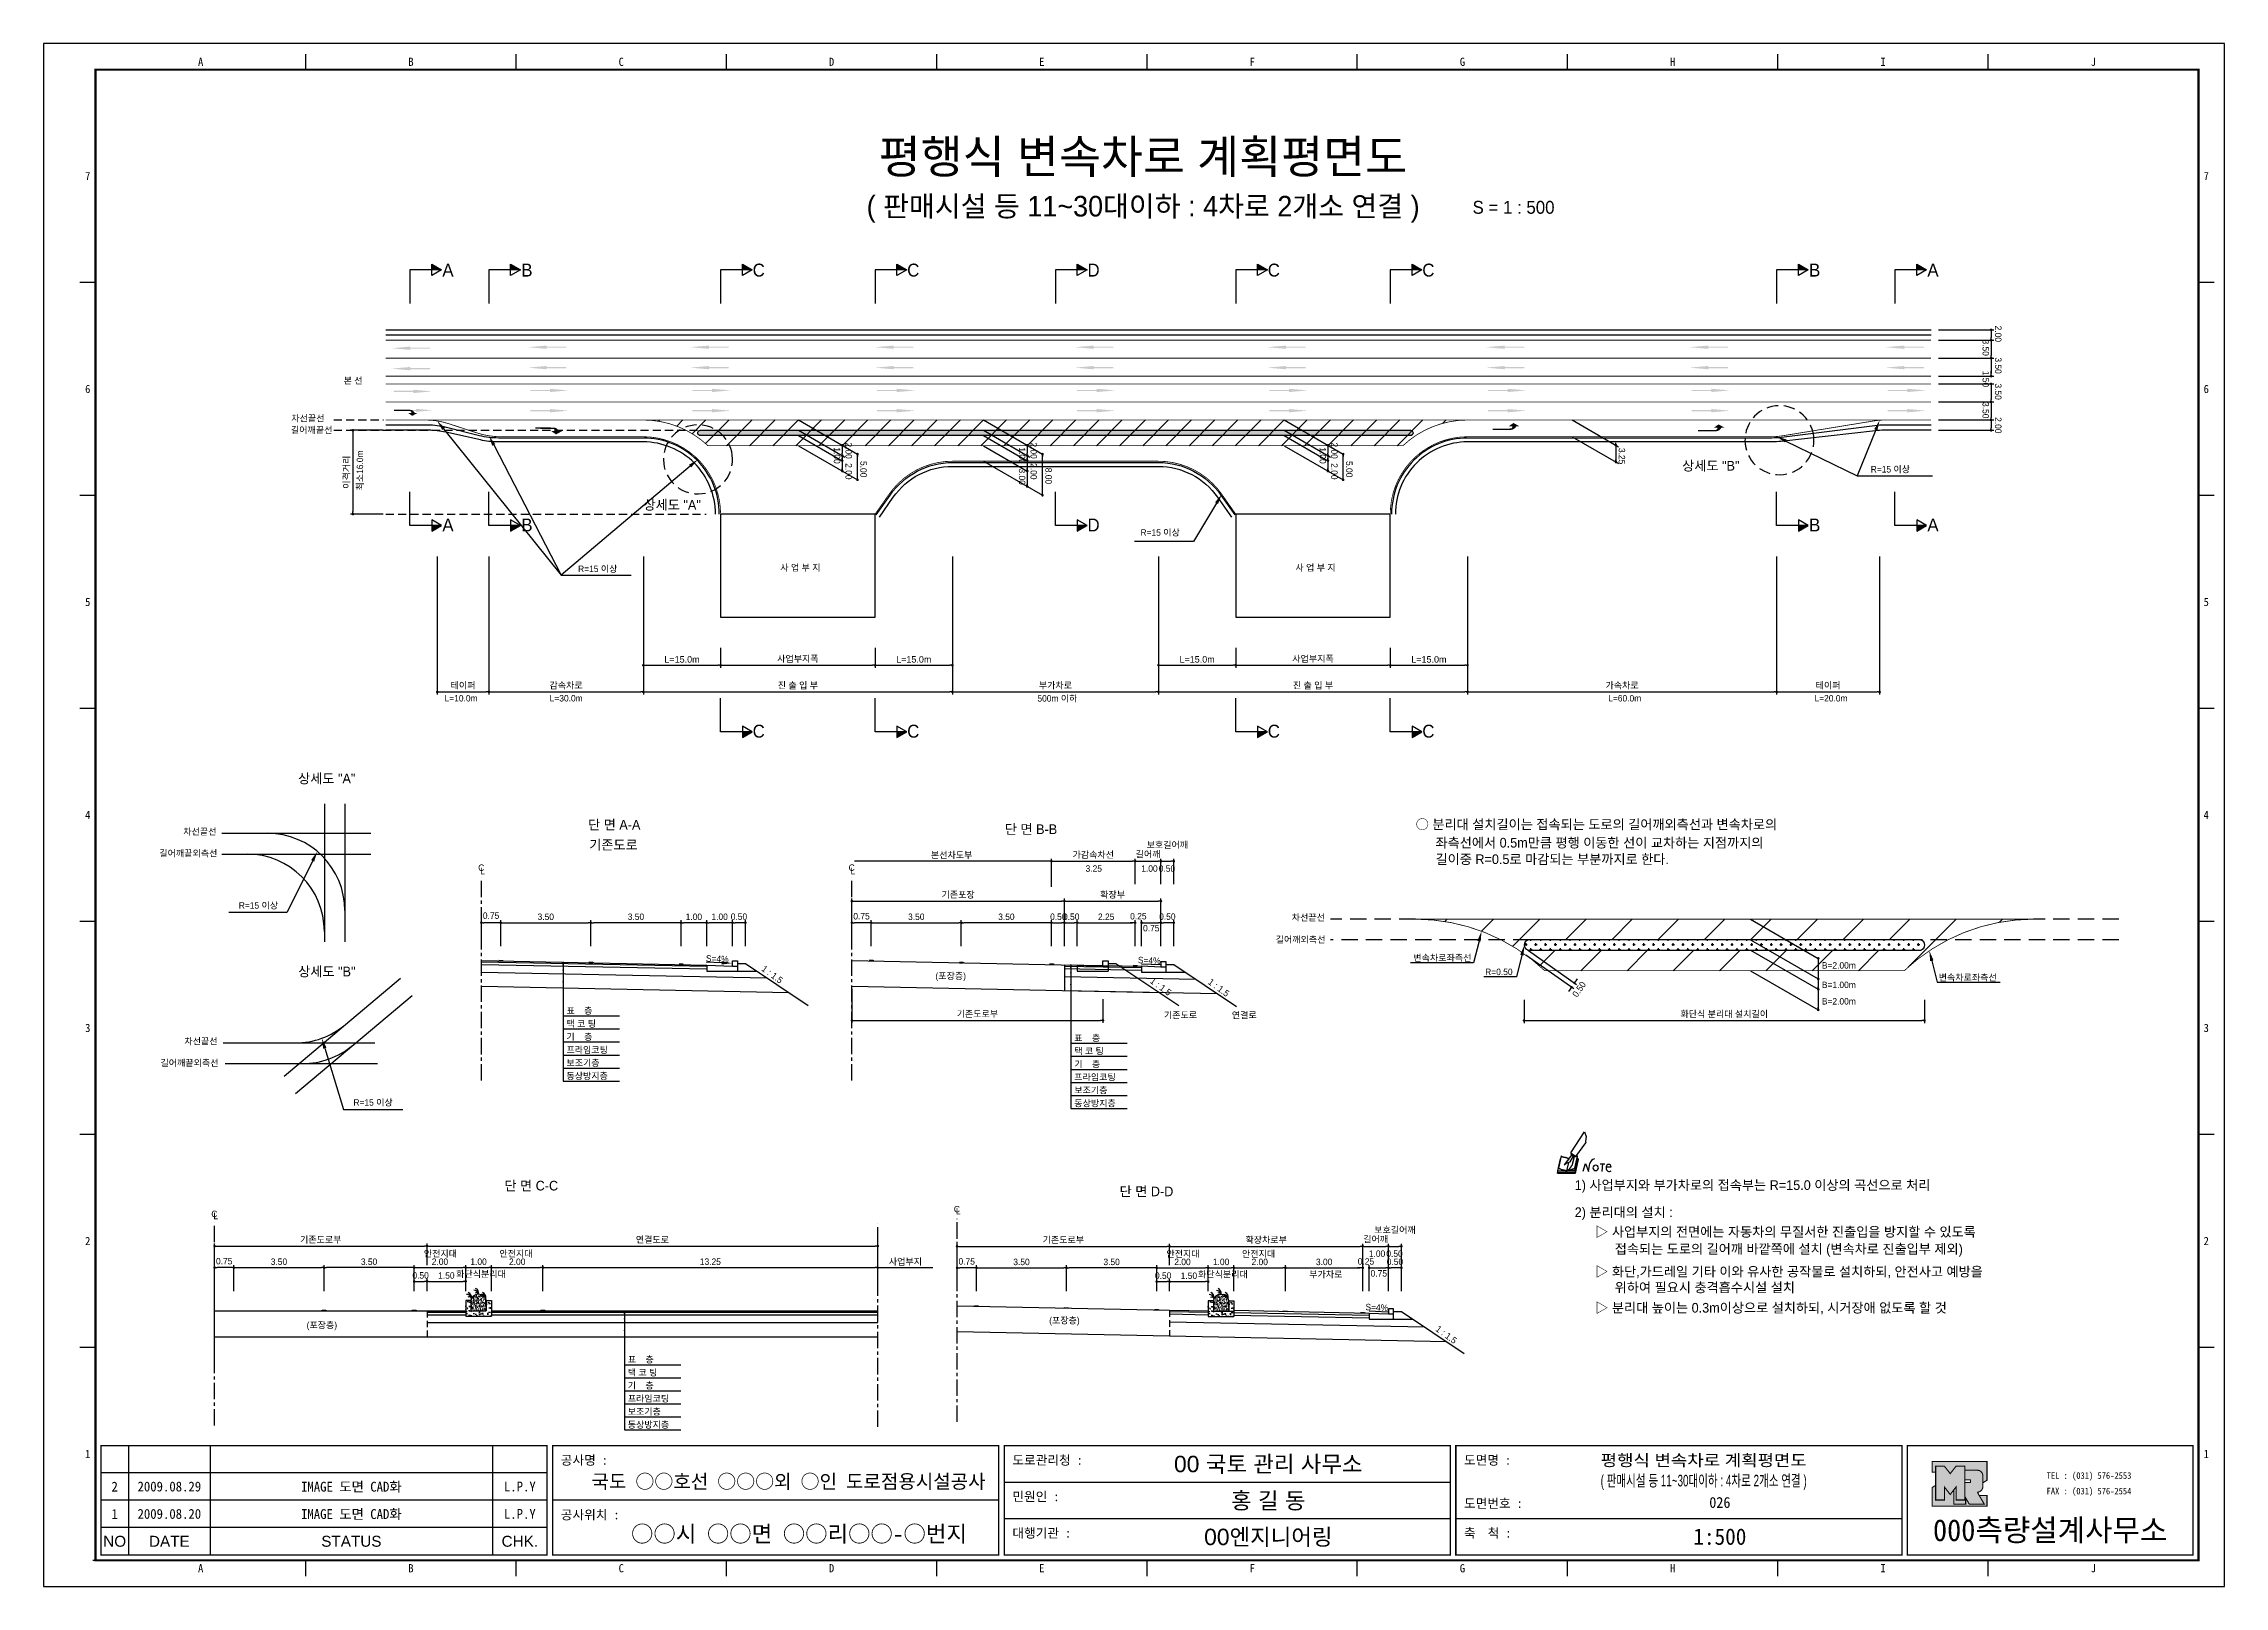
# Model space of a CAD drawing. Header units: millimetres. Extents: x 576 to 1000, y -19 to 281.
import ezdxf
from ezdxf.enums import TextEntityAlignment as Align

# ---------------------------------------------------------------- set-up
doc = ezdxf.new("R2010")
doc.units = ezdxf.units.MM
doc.linetypes.add('CENTER', pattern=[50.8, 31.75, -6.35, 6.35, -6.35])
doc.linetypes.add('HIDDEN', pattern=[9.525, 6.35, -3.175])
for name, color, linetype in [('CC-GSTR-0004', 4, 'Continuous'), ('CM-LANE-0030', 30, 'Continuous'), ('CZ-DIMT-0002', 7, 'Continuous'), ('CZ-EXST-0002', 1, 'Continuous'), ('CZ-LIN1-0007', 7, 'Continuous'), ('CZ-LIN2-0003', 3, 'Continuous'), ('CZ-LINE-0001', 7, 'Continuous'), ('CZ-TEXT-BOX0', 7, 'Continuous'), ('TITLE', 7, 'Continuous')]:
    doc.layers.add(name, color=color, linetype=linetype)
doc.styles.add('견고딕', font='arial.ttf')
doc.styles.add('돋움', font='')
doc.styles.add('돋음체', font='')
doc.styles.get('돋움').set_extended_font_data('Dotum')
doc.styles.get('돋음체').set_extended_font_data('DotumChe')

msp = doc.modelspace()

# ---------------------------------------------------------------- texts
at = {"layer": 'CZ-DIMT-0002', "style": '돋움'}
for s, height, p in [('A', 2.5, (654.78, 236.93)), ('B', 2.5, (670.11, 236.93)), ('C', 2.5, (715.11, 236.93)), ('C', 2.5, (745.11, 236.93)), ('D', 2.5, (780.11, 236.93)), ('C', 2.5, (815.11, 236.93)), ('C', 2.5, (845.11, 236.93)), ('B', 2.5, (920.11, 236.93)), ('A', 2.5, (943.07, 236.93)), ('본 선', 1.25, (636.37, 215.47)), ('차선끝선', 1.25, (627.58, 208.16)), ('길어깨끝선', 1.25, (628.32, 205.9)), ('상세도 "B"', 1.875, (899.94, 198.96)), ('R=15 이상', 1.25, (934.8, 198.27)), ('상세도 "A"', 1.875, (698.31, 191.37)), ('A', 2.5, (654.78, 187.47)), ('B', 2.5, (670.11, 187.47)), ('D', 2.5, (780.11, 187.47)), ('R=15 이상', 1.25, (793.04, 186.01)), ('B', 2.5, (920.11, 187.47)), ('A', 2.5, (943.07, 187.47)), ('R=15 이상', 1.25, (683.86, 178.95)), ('사 업 부 지', 1.25, (723.2, 179.18)), ('사 업 부 지', 1.25, (823.2, 179.18)), ('L=10.0m', 1.25, (657.33, 153.84)), ('L=30.0m', 1.25, (677.73, 153.84)), ('500m 이하', 1.25, (773.09, 153.81)), ('L=60.0m', 1.25, (883.23, 153.84)), ('L=20.0m', 1.25, (923.27, 153.84)), ('C', 2.5, (715.11, 147.45)), ('C', 2.5, (745.11, 147.45)), ('C', 2.5, (815.11, 147.45)), ('C', 2.5, (845.11, 147.45)), ('차선끝선', 1.25, (606.61, 127.96)), ('길어깨끝외측선', 1.25, (604.38, 123.76)), ('C', 1.25, (661.24, 120.97)), ('L', 1.25, (661.5, 120.31)), ('C', 1.25, (733.15, 120.97)), ('L', 1.25, (733.41, 120.32)), ('R=15 이상', 1.25, (617.99, 113.64)), ('차선끝선', 1.25, (821.81, 111.3)), ('차선끝선', 1.25, (606.84, 87.28)), ('길어깨끝외측선', 1.25, (604.6, 83.08)), ('R=15 이상', 1.25, (640.24, 75.4)), ('C', 1.25, (753.58, 54.7)), ('C', 1.25, (609.43, 53.77)), ('L', 1.25, (609.69, 53.38)), ('L', 1.25, (753.84, 54.31))]:
    msp.add_text(s, height=height, dxfattribs=at).set_placement(p, align=Align.MIDDLE_CENTER)
for s, rotation, p in [('2.00', 270, (955.12, 226.15)), ('3.50', 270, (952.69, 223.46)), ('1.50', 270, (952.69, 217.4)), ('3.50', 270, (955.12, 219.99)), ('3.50', 270, (955.12, 214.93)), ('3.50', 270, (952.69, 211.32)), ('2.00', 270, (955.12, 208.4)), ('최소16.0m', 90, (638.31, 194.15))]:
    msp.add_text(s, height=1.25, rotation=rotation, dxfattribs=at).set_placement(p)
for s, p in [('○ 분리대 설치길이는 접속되는 도로의 길어깨외측선과 변속차로의', (842.65, 129.37)), ('좌측선에서 0.5m만큼 평행 이동한 선이 교차하는 지점까지의', (846.5, 125.81)), ('길이중 R=0.5로 마감되는 부분까지로 한다.', (846.5, 122.61)), ('1) 사업부지와 부가차로의 접속부는 R=15.0 이상의 곡선으로 처리', (873.52, 59.37)), ('2) 분리대의 설치 :', (873.52, 54.1)), ('▷ 사업부지의 전면에는 자동차의 무질서한 진출입을 방지할 수 있도록', (877.5, 50.3)), ('접속되는 도로의 길어깨 바깥쪽에 설치 (변속차로 진출입부 제외)', (881.29, 46.98)), ('▷ 화단,가드레일 기타 이와 유사한 공작물로 설치하되, 안전사고 예방을', (877.5, 42.58)), ('위하여 필요시 충격흡수시설 설치', (881.29, 39.51)), ('▷ 분리대 높이는 0.3m이상으로 설치하되, 시거장애 없도록 할 것', (877.5, 35.56))]:
    msp.add_text(s, height=1.875, dxfattribs=at).set_placement(p, align=Align.MIDDLE_LEFT)
for s, p in [('3.25', (778.56, 120.17)), ('1.00', (789.37, 120.17)), ('0.50', (792.77, 120.17)), ('길어깨외측선', (815.46, 106.39)), ('변속차로좌측선', (842.19, 102.84)), ('B=2.00m', (921.5, 101.38)), ('(포장층)', (749.42, 99.33)), ('R=0.50', (856.14, 100.12)), ('B=1.00m', (921.5, 97.6)), ('변속차로좌측선', (944.18, 99.04)), ('표    층', (677.78, 92.59)), ('B=2.00m', (921.5, 94.41)), ('기    층', (677.78, 87.52)), ('택 코 팅', (677.78, 90.06)), ('기존도로', (793.76, 91.73)), ('연결로', (806.95, 91.73)), ('프라임코팅', (677.78, 84.99)), ('표    층', (776.37, 87.28)), ('택 코 팅', (776.37, 84.75)), ('보조기층', (677.78, 82.46)), ('동상방지층', (677.78, 79.93)), ('프라임코팅', (776.37, 79.69)), ('기    층', (776.37, 82.22)), ('보조기층', (776.37, 77.15)), ('동상방지층', (776.37, 74.62)), ('안전지대', (650.09, 45.45)), ('안전지대', (664.76, 45.45)), ('안전지대', (794.25, 45.41)), ('안전지대', (808.92, 45.41)), ('1.00', (833.56, 45.44)), ('0.50', (836.95, 45.44)), ('화단식분리대', (656.37, 41.48)), ('사업부지', (740.37, 43.88)), ('화단식분리대', (800.39, 41.43)), ('부가차로', (821.98, 41.43)), ('(포장층)', (771.5, 32.49)), ('(포장층)', (627.34, 31.57)), ('표    층', (689.68, 24.91)), ('기    층', (689.68, 19.85)), ('택 코 팅', (689.68, 22.38)), ('프라임코팅', (689.68, 17.32)), ('보조기층', (689.68, 14.79)), ('동상방지층', (689.68, 12.25))]:
    msp.add_text(s, height=1.25, dxfattribs=at).set_placement(p)
for s, rotation, p in [('S=4%', 357.7094, (707.07, 103.29)), ('1 : 1.5', 323.8881, (717.74, 100.25)), ('S=4%', 357.7094, (790.92, 102.97)), ('1 : 1.5', 323.8881, (793.16, 97.88)), ('1 : 1.5', 323.8881, (804.41, 97.68)), ('S=4%', 357.7094, (835.1, 35.63)), ('1 : 1.5', 323.8881, (848.59, 30.34))]:
    msp.add_text(s, height=1.25, rotation=rotation, dxfattribs=at).set_placement(p, align=Align.MIDDLE_CENTER)
at = {"layer": 'CZ-DIMT-0002', "char_height": 1.25, "attachment_point": 5, "style": '돋움'}
for s, insert, rotation in [('\\A1;2.00', (732.57, 201.9), 270), ('\\A1;2.00', (768.49, 201.9), 270), ('\\A1;2.00', (826.86, 201.9), 270), ('1.00', (730.3, 200.94), 270), ('2.00', (732.57, 197.87), 270), ('5.00', (735.46, 198.29), 270), ('1.00', (766.23, 200.94), 270), ('2.00', (768.49, 197.87), 270), ('1.00', (824.6, 200.94), 270), ('2.00', (826.86, 197.87), 270), ('5.00', (829.75, 198.29), 270), ('3.25', (882.67, 200.83), 270), ('3.00', (766.23, 196.84), 270), ('8.00', (771.38, 196.98), 270), ('\\A1;0.50', (874.37, 97.36), 54.9032)]:
    msp.add_mtext(s, dxfattribs=dict(at, insert=insert, rotation=rotation))
at = {"layer": 'CZ-DIMT-0002', "insert": (752.56, 123.35), "char_height": 1.25, "attachment_point": 5, "style": '돋움'}
msp.add_mtext('본선차도부', dxfattribs=at)
at = {"layer": 'CZ-LINE-0001', "insert": (635.14, 197.71), "char_height": 1.25, "attachment_point": 5, "rotation": 90, "style": '돋움'}
msp.add_mtext('\\A1;이격거리', dxfattribs=at)
at = {"layer": 'CZ-LINE-0001', "char_height": 1.25, "attachment_point": 5, "style": '돋움'}
for s, insert in [('\\A1;{\\fArial|b0|i0|c0|p32;L=15.0m}', (700.21, 161.38)), ('\\A1;사업부지폭', (722.71, 161.44)), ('\\A1;{\\fArial|b0|i0|c0|p32;L=15.0m}', (745.21, 161.38)), ('\\A1;{\\fArial|b0|i0|c0|p32;L=15.0m}', (800.21, 161.38)), ('\\A1;사업부지폭', (822.71, 161.44)), ('\\A1;{\\fArial|b0|i0|c0|p32;L=15.0m}', (845.21, 161.38)), ('\\A1;테이퍼', (657.71, 156.27)), ('\\A1;감속차로', (677.71, 156.27)), ('\\A1;진 출 입 부', (722.71, 156.27)), ('\\A1;부가차로', (772.71, 156.27)), ('\\A1;진 출 입 부', (822.71, 156.27)), ('\\A1;가속차로', (882.71, 156.27)), ('\\A1;테이퍼', (922.71, 156.27)), ('\\A1;가감속차선', (780.06, 123.41)), ('\\A1;길어깨', (790.69, 123.53)), ('\\A1;보호길어깨', (794.44, 125.33)), ('\\A1;기존포장', (753.81, 115.66)), ('\\A1;확장부', (783.81, 115.66)), ('\\A1;0.75', (663.15, 111.65)), ('\\A1;3.50', (673.77, 111.43)), ('\\A1;3.50', (691.27, 111.43)), ('\\A1;1.00', (702.52, 111.43)), ('\\A1;1.00', (707.52, 111.43)), ('\\A1;0.50', (711.27, 111.45)), ('\\A1;0.75', (735.06, 111.53)), ('\\A1;3.50', (745.69, 111.43)), ('\\A1;3.50', (763.19, 111.43)), ('\\A1;0.50', (773.27, 111.44)), ('\\A1;0.50', (775.77, 111.44)), ('\\A1;2.25', (782.56, 111.43)), ('\\A1;0.25', (788.81, 111.54)), ('\\A1;0.50', (794.44, 111.46)), ('\\A1;0.75', (791.31, 109.21)), ('\\A1;기존도로부', (757.56, 92.52)), ('\\A1;화단식 분리대 설치길이', (902.55, 92.5)), ('\\A1;보호길어깨', (838.62, 50.6)), ('\\A1;기존도로부', (630.09, 48.72)), ('\\A1;연결도로', (694.47, 48.72)), ('\\A1;기존도로부', (774.24, 48.68)), ('\\A1;확장차로{\\fGulimChe|b0|i0|c129|p32;부}', (813.62, 48.68)), ('\\A1;길어깨', (834.87, 48.8)), ('\\A1;0.75', (611.34, 44.59)), ('\\A1;3.50', (621.97, 44.49)), ('\\A1;3.50', (639.47, 44.49)), ('\\A1;0.50', (649.47, 41.84)), ('\\A1;2.00', (653.22, 44.49)), ('\\A1;1.50', (654.47, 41.82)), ('\\A1;1.00', (660.72, 44.5)), ('\\A1;2.00', (668.22, 44.49)), ('\\A1;13.25', (705.72, 44.5)), ('\\A1;0.75', (755.49, 44.55)), ('\\A1;3.50', (766.12, 44.45)), ('\\A1;3.50', (783.62, 44.45)), ('\\A1;0.50', (793.62, 41.79)), ('\\A1;2.00', (797.37, 44.45)), ('\\A1;1.50', (798.62, 41.77)), ('\\A1;1.00', (804.87, 44.45)), ('\\A1;2.00', (812.37, 44.45)), ('\\A1;3.00', (824.87, 44.45)), ('\\A1;0.25', (832.99, 44.55)), ('\\A1;0.75', (835.49, 42.23)), ('\\A1;0.50', (838.62, 44.48))]:
    msp.add_mtext(s, dxfattribs=dict(at, insert=insert))
at = {"layer": 'CZ-TEXT-BOX0', "style": '돋움'}
for s, p in [('상세도 "A"', (631.25, 138.27)), ('단 면 A-A', (687.06, 129.29)), ('단 면 B-B', (767.97, 128.43)), ('기존도로', (686.91, 125.39)), ('상세도 "B"', (631.27, 100.81)), ('단 면 C-C', (670.95, 59.26)), ('단 면 D-D', (790.38, 58.14))]:
    msp.add_text(s, height=1.875, dxfattribs=at).set_placement(p, align=Align.MIDDLE_CENTER)
at = {"layer": 'TITLE', "color": 3, "linetype": 'Continuous', "style": '돋음체'}
for s, p in [('A', (606.77, 277.35)), ('B', (647.6, 277.35)), ('C', (688.42, 277.35)), ('D', (729.25, 277.35)), ('E', (770.07, 277.35)), ('F', (810.9, 277.35)), ('G', (851.72, 277.35)), ('H', (892.55, 277.35)), ('I', (933.37, 277.35)), ('J', (974.2, 277.35)), ('7', (584.85, 255.18)), ('7', (996.12, 255.18)), ('6', (584.85, 213.85)), ('6', (996.12, 213.85)), ('5', (584.85, 172.52)), ('5', (996.12, 172.52)), ('4', (584.85, 131.19)), ('4', (996.12, 131.19)), ('3', (584.85, 89.86)), ('3', (996.12, 89.86)), ('2', (584.85, 48.53)), ('2', (996.12, 48.53)), ('1', (584.85, 7.2)), ('1', (996.12, 7.2)), ('A', (606.77, -14.98)), ('B', (647.6, -14.98)), ('C', (688.42, -14.98)), ('D', (729.25, -14.98)), ('E', (770.07, -14.98)), ('F', (810.9, -14.98)), ('G', (851.72, -14.98)), ('H', (892.55, -14.98)), ('I', (933.37, -14.98)), ('J', (974.2, -14.98))]:
    msp.add_text(s, height=1.59, dxfattribs=at).set_placement(p, align=Align.MIDDLE)
at = {"layer": 'TITLE', "style": '돋움'}
for s, height, p in [('평행식 변속차로 계획평면도', 6.5, (789.7, 258.96)), ('( 판매시설 등 11~30대이하 : 4차로 2개소 연결 )', 4, (789.74, 249.33))]:
    msp.add_text(s, height=height, dxfattribs=at).set_placement(p, align=Align.MIDDLE_CENTER)
msp.add_text('S = 1 : 500', height=2.5, dxfattribs=at).set_placement((853.69, 249.11), align=Align.MIDDLE_LEFT)
at = {"layer": 'TITLE', "style": '돋음체'}
for s, p in [('공사명 : ', (676.69, 5.1)), ('도로관리청 :', (764.36, 5.1)), ('도면명 :', (852.03, 5.1)), ('민원인 :', (764.36, -1.97)), ('공사위치 :', (676.69, -5.51)), ('도면번호 :', (852.03, -3.29)), ('대행기관 :', (764.36, -9.05)), ('축  척 :', (852.03, -9.05))]:
    msp.add_text(s, height=1.804, dxfattribs=at).set_placement(p)
at = {"layer": 'TITLE', "color": 7, "linetype": 'Continuous'}
for s, height, style, p in [('00 국토 관리 사무소', 3.1832, '견고딕', (814.03, 5.28)), ('국도 ○○호선 ○○○외 ○인 도로점용시설공사', 2.7, '돋음체', (720.9, 1.89)), ('홍 길 동', 3.183, '견고딕', (814.03, -1.8)), ('○○시 ○○면 ○○리○○-○번지', 3.1832, '돋음체', (722.93, -8.27)), ('00엔지니어링', 3.183, '견고딕', (814.03, -8.87))]:
    msp.add_text(s, height=height, dxfattribs=dict(at, style=style)).set_placement(p, align=Align.MIDDLE)
at = {"layer": 'TITLE', "style": '돋움'}
for s, width, p, p2 in [('평행식 변속차로 계획평면도', 1.010039, (878.56, 4.85), (918.56, 4.85)), ('( 판매시설 등 11~30대이하 : 4차로 2개소 연결 )', 0.580258, (878.56, 0.9), (918.56, 0.9))]:
    msp.add_text(s, height=2.25, dxfattribs=dict(at, width=width)).set_placement(p, p2, align=Align.FIT)
at = {"layer": 'TITLE', "color": 1, "linetype": 'Continuous', "style": '돋음체'}
msp.add_text('2', height=1.91, dxfattribs=at).set_placement((590.08, 0.86), align=Align.MIDDLE)
at = {"layer": 'TITLE', "linetype": 'Continuous'}
for s, height, style, p in [('2009.08.29', 1.91, '돋음체', (600.69, 0.86)), ('L.P.Y', 1.91, '돋음체', (668.73, 0.86)), ('1', 1.91, '돋음체', (590.08, -4.45)), ('2009.08.20', 1.91, '돋음체', (600.69, -4.45)), ('L.P.Y', 1.91, '돋음체', (668.73, -4.45)), ('026', 2.122, '돋음체', (901.7, -2.23)), ('1:500', 3.183, '돋음체', (901.7, -8.87)), ('NO', 2.122, '견고딕', (590.08, -9.75)), ('DATE', 2.122, '견고딕', (600.69, -9.75)), ('STATUS', 2.122, '견고딕', (636.03, -9.75)), ('CHK.', 2.122, '견고딕', (668.73, -9.75))]:
    msp.add_text(s, height=height, dxfattribs=dict(at, style=style)).set_placement(p, align=Align.MIDDLE)
at = {"layer": 'TITLE', "style": '돋음체'}
for p in [(636.03, 0.86), (636.03, -4.45)]:
    msp.add_text('IMAGE 도면 CAD화', height=1.9099, dxfattribs=at).set_placement(p, align=Align.MIDDLE)
at = {"layer": 'TITLE', "color": 180, "style": '돋음체'}
for s, p in [('TEL : (031) 576-2553', (965.13, 2.37)), ('FAX : (031) 576-2554', (965.13, -0.65))]:
    msp.add_text(s, height=1.2733, dxfattribs=at).set_placement(p)
msp.add_text('000측량설계사무소', height=4.244, dxfattribs=at).set_placement((965.83, -9.72), align=Align.CENTER)

# ---------------------------------------------------------------- blocks, each defined once
blk = doc.blocks.new('note')
for p, q in [((0.85, 3.5), (3.53, 7.57)), ((1.8, 2.79), (3.74, 5.46)), ((3.53, 7.57), (3.8, 6.64)), ((3.8, 6.64), (3.69, 5.72)), ((3.69, 5.72), (3.74, 5.46)), ((-1.24, 2.36), (-1.77, 0)), ((-1.77, 0), (1.77, 0)), ((-1.77, 0), (-1.77, -0.3)), ((-1.53, 0.52), (-1.55, 0.54)), ((-1.01, 2.9), (-1.53, 0.52)), ((-1.48, 0.48), (-1.53, 0.52)), ((-1.43, 0.44), (-1.48, 0.48)), ((-1.38, 0.41), (-1.43, 0.44)), ((-1.33, 0.4), (-1.38, 0.41)), ((-1.27, 0.37), (-1.33, 0.4)), ((-1.22, 0.35), (-1.27, 0.37)), ((-1.13, 2.36), (-1.24, 2.36)), ((-1.17, 0.33), (-1.22, 0.35)), ((-1.12, 0.32), (-1.17, 0.33)), ((-1.02, 0.25), (-1.12, 0.32)), ((-0.97, 0.22), (-1.02, 0.25)), ((-1, 2.9), (-1.01, 2.9)), ((-0.98, 2.85), (-1, 2.9)), ((-0.95, 2.8), (-0.98, 2.85)), ((-0.93, 0.21), (-0.97, 0.22)), ((-0.9, 2.75), (-0.95, 2.8)), ((-0.88, 0.19), (-0.93, 0.21)), ((-0.85, 2.72), (-0.9, 2.75)), ((-0.8, 0.18), (-0.88, 0.19)), ((-0.79, 2.69), (-0.85, 2.72)), ((-0.75, 0.17), (-0.8, 0.18)), ((-0.74, 2.68), (-0.79, 2.69)), ((-0.7, 0.16), (-0.75, 0.17)), ((-0.69, 2.65), (-0.74, 2.68)), ((-0.64, 0.15), (-0.7, 0.16)), ((-0.64, 2.65), (-0.69, 2.65)), ((-0.59, 2.63), (-0.64, 2.65)), ((-0.58, 0.14), (-0.64, 0.15)), ((-0.54, 2.62), (-0.59, 2.63)), ((-0.53, 0.13), (-0.58, 0.14)), ((-0.48, 2.61), (-0.54, 2.62)), ((-0.48, 0.12), (-0.53, 0.13)), ((-0.43, 2.61), (-0.48, 2.61)), ((-0.43, 0.11), (-0.48, 0.12)), ((0.75, 2.77), (-0.46, 1.16)), ((0.37, 2.24), (-0.46, 1.16)), ((-0.46, 1.16), (-0.08, 1.47)), ((-0.38, 2.59), (-0.43, 2.61)), ((-0.38, 0.08), (-0.43, 0.11)), ((-0.33, 2.59), (-0.38, 2.59)), ((-0.29, 0.06), (-0.38, 0.08)), ((-0.27, 2.58), (-0.33, 2.59)), ((-0.23, 0.05), (-0.29, 0.06)), ((-0.22, 2.57), (-0.27, 2.58)), ((-0.16, 0.04), (-0.23, 0.05)), ((-0.17, 2.56), (-0.22, 2.57)), ((-0.12, 2.55), (-0.17, 2.56)), ((-0.11, 0.03), (-0.16, 0.04)), ((-0.07, 2.53), (-0.12, 2.55)), ((-0.04, 0.02), (-0.11, 0.03)), ((-0.08, 1.47), (0.72, 1.75)), ((-0.01, 2.51), (-0.07, 2.53)), ((-0.05, -0.3), (-0.05, 0)), ((0, 0), (-0.04, 0.02)), ((0.04, 2.5), (-0.01, 2.51)), ((0.37, 1.63), (0, 0)), ((0, 0), (1.6, 0.53)), ((0, 0), (1.65, 0.18)), ((0, 0.01), (0.06, 0.04)), ((0, -0.3), (0, 0)), ((0.09, 2.48), (0.04, 2.5)), ((0.05, -0.3), (0.05, 0)), ((0.06, 0.04), (0.11, 0.07)), ((0.14, 2.48), (0.09, 2.48)), ((0.11, 0.07), (0.16, 0.09)), ((0.2, 2.47), (0.14, 2.48)), ((0.16, 0.09), (0.21, 0.12)), ((0.26, 2.43), (0.18, 2.46)), ((0.21, 0.12), (0.27, 0.14)), ((0.34, 2.4), (0.26, 2.43)), ((0.27, 0.14), (0.36, 0.19)), ((0.45, 2.37), (0.34, 2.4)), ((0.36, 0.19), (0.41, 0.22)), ((0.41, 0.22), (0.46, 0.27)), ((0.46, 0.27), (0.51, 0.3)), ((0.51, 0.3), (0.56, 0.34)), ((0.56, 0.34), (0.6, 0.4)), ((0.6, 0.4), (0.64, 0.45)), ((0.64, 0.45), (0.67, 0.51)), ((0.67, 0.51), (0.74, 0.58)), ((0.72, 1.75), (1.16, 2.53)), ((0.74, 0.58), (0.79, 0.63)), ((1, 3.1), (0.75, 2.77)), ((0.79, 0.63), (0.83, 0.68)), ((0.83, 0.68), (0.86, 0.73)), ((0.85, 3.5), (1.8, 2.79)), ((1, 3.4), (0.85, 3.21)), ((0.85, 3.21), (1.52, 2.71)), ((0.86, 0.73), (0.89, 0.79)), ((0.89, 0.84), (0.92, 0.89)), ((0.89, 0.79), (0.89, 0.84)), ((0.92, 0.89), (0.96, 0.95)), ((0.96, 0.95), (1.01, 0.97)), ((1.47, 2.74), (1.01, 0.97)), ((1.16, 2.53), (1.37, 2.82)), ((2.13, 2.84), (1.44, 2.63)), ((1.52, 2.71), (1.66, 2.9)), ((1.6, 0.53), (2.13, 2.84)), ((1.65, 0.18), (2.19, 2.48)), ((1.77, 0), (2.3, 2.36)), ((1.77, -0.3), (2.3, 2.07)), ((1.77, -0.38), (2.3, 1.99)), ((1.77, -0.44), (2.3, 1.93)), ((1.77, 0), (1.77, -0.3)), ((2.19, 2.48), (2.04, 2.47)), ((2.3, 2.36), (2.16, 2.36)), ((2.3, 2.36), (2.3, 2.07)), ((3.21, -0.08), (3.68, 1.4)), ((3.68, 1.4), (4.26, -0.14)), ((4.26, -0.14), (4.56, 1.44)), ((6.55, 1.34), (7.46, 1.34)), ((7.01, 1.34), (6.87, -0.11)), ((7.71, 0.77), (7.71, 0.55)), ((7.71, 0.77), (8.67, 0.77)), ((-1.77, -0.3), (1.77, -0.3)), ((-1.77, -0.43), (-1.77, -0.3)), ((-1.77, -0.37), (1.77, -0.37)), ((-1.77, -0.43), (1.77, -0.43))]:
    blk.add_line(p, q)
for centre, major_axis, start_param, end_param in [((0.4, 2.31), (0.0702, 0.0702), 3.283946, 6.425539), ((5.68, 1.23), (-0.806, 0.806), -0.591174, 0.597824), ((5.66, 0.58), (-0.378, 0.378), 3.926991, 10.210176), ((8.3, 0.49), (0.422, 0.422), 2.265602, 4.634911), ((8.19, 0.77), (-0.342, 0.342), 3.926991, 7.068583)]:
    blk.add_ellipse(centre, major_axis=major_axis, ratio=1, start_param=start_param, end_param=end_param)
blk = doc.blocks.new('_Dot')
at = {"color": 0, "linetype": 'ByBlock', "lineweight": -2}
blk.add_line((-0.5, 0), (-1, 0), dxfattribs=at)
at = {"color": 0, "linetype": 'ByBlock', "const_width": 0.5}
blk.add_lwpolyline([(-0.25, 0, 1), (0.25, 0, 1)], format="xyb", close=True, dxfattribs=at)

# ---------------------------------------------------------------- hatches: boundary and pattern name
at = {"layer": 'CM-LANE-0030'}
h = msp.add_hatch(dxfattribs=at)
h.set_pattern_fill('ANSI31', color=256, style=0)
h.set_pattern_definition([(45, (-903.0624, -8.1427), (-2.245064, 2.245064), [])])
h.paths.add_polyline_path([(840.16, 202.84, -0.191871), (852.71, 207.84), (692.71, 207.84, -0.191871), (705.26, 202.84)])
h = msp.add_hatch(dxfattribs=at)
h.set_pattern_fill('ANSI31', color=256, scale=2, style=0)
h.set_pattern_definition([(45, (-437.286, 567.075), (-4.490128, 4.490128), [])])
h.paths.add_polyline_path([(937.5, 100.97, -0.191871), (962.6, 110.97), (842.6, 110.97, -0.191871), (867.7, 100.97)])
h.paths.add_polyline_path([(864.42, 104.97, 0.002096), (864.16, 105.15, -0.732581), (864.74, 106.97), (940.47, 106.97, -0.732581), (941.04, 105.15, 0.002096), (940.79, 104.97)], flags=16)
at = {"layer": 'CZ-EXST-0002'}
h = msp.add_hatch(dxfattribs=at)
h.set_pattern_fill('AR-SAND', color=256, scale=0.01, style=0)
h.set_pattern_definition([(37.5, (-449.90323, 3517.79404), (-0.016000313, 0.489413237), [0, -0.38608, 0, -0.4318, 0, -0.41275]), (7.5, (-449.9032, 3517.79404), (0.44952328, 0.7168251), [0, -0.20828, 0, -0.34798, 0, -0.13335]), (327.5, (-450.21565, 3517.79404), (0.79099237, 0.001437185), [0, -0.127, 0, -0.4572, 0, -0.5969]), (317.5, (-450.21565, 3517.79404), (0.76355645, 0.22292932), [0, -0.0635, 0, -0.29972, 0, -0.3429])])
edge = h.paths.add_edge_path()
edge.add_ellipse((660.72, 36.95), major_axis=(-1.5, 0), ratio=0.829212, start_angle=180, end_angle=360)
edge.add_line((659.22, 36.95), (659.22, 34.95))
edge.add_line((659.22, 34.95), (662.22, 34.95))
edge.add_line((662.22, 34.95), (662.22, 36.95))
h = msp.add_hatch(dxfattribs=at)
h.set_pattern_fill('AR-SAND', color=256, scale=0.01, style=0)
h.set_pattern_definition([(37.5, (-305.74854, 3517.7487), (-0.016000313, 0.489413237), [0, -0.38608, 0, -0.4318, 0, -0.41275]), (7.5, (-305.74854, 3517.7487), (0.44952328, 0.7168251), [0, -0.20828, 0, -0.34798, 0, -0.13335]), (327.5, (-306.06096, 3517.7487), (0.79099237, 0.001437185), [0, -0.127, 0, -0.4572, 0, -0.5969]), (317.5, (-306.06096, 3517.7487), (0.76355645, 0.22292932), [0, -0.0635, 0, -0.29972, 0, -0.3429])])
edge = h.paths.add_edge_path()
edge.add_ellipse((804.87, 36.9), major_axis=(-1.5, 0), ratio=0.829212, start_angle=180, end_angle=360)
edge.add_line((803.37, 36.9), (803.37, 34.9))
edge.add_line((803.37, 34.9), (806.37, 34.9))
edge.add_line((806.37, 34.9), (806.37, 36.9))
h = msp.add_hatch(dxfattribs=at)
h.set_pattern_fill('AR-CONC', color=256, scale=0.01, style=0)
h.set_pattern_definition([(50, (-449.9032, 3517.794), (1.8218467, -0.15939086), [0.1905, -2.0955]), (355, (-449.9032, 3517.794), (-0.3524283, 1.9105664), [0.1524, -1.6764]), (100.451, (-449.7514, 3517.7808), (1.469425, 1.7511669), [0.1619, -1.7809]), (46.1842, (-449.9032, 3518.302), (2.7107904, -0.4204233), [0.28575, -3.14325]), (96.6356, (-449.6773, 3518.267), (2.3740423, 2.4742556), [0.24285, -2.67135]), (351.184, (-449.9032, 3518.302), (2.374046, 2.4742512), [0.2286, -2.5146]), (21, (-449.6492, 3518.175), (1.5161488, -1.0226552), [0.1905, -2.0955]), (326, (-449.6492, 3518.175), (0.6180203, 1.8418797), [0.1524, -1.6764]), (71.4514, (-449.5229, 3518.0898), (2.1341649, 0.8192286), [0.1619, -1.7809]), (37.5, (-449.9032, 3517.79404), (0.03088603, 0.84555039), [0, -1.65608, 0, -1.7018, 0, -1.68275]), (7.5, (-449.9032, 3517.794), (0.66819663, 1.00180575), [0, -0.97028, 0, -1.61798, 0, -0.64135]), (327.5, (-450.46965, 3517.79404), (1.35590595, -0.05728744), [0, -0.635, 0, -1.9812, 0, -2.6289]), (317.5, (-450.7236, 3517.794), (1.4812918, 0.2542649), [0, -0.8255, 0, -1.31572, 0, -1.8669])])
h.paths.add_polyline_path([(663.22, 33.95), (663.22, 36.95), (662.22, 36.95), (662.22, 34.95), (659.22, 34.95), (659.22, 36.95), (658.22, 36.95), (658.22, 33.95)])
h = msp.add_hatch(dxfattribs=at)
h.set_pattern_fill('AR-CONC', color=256, scale=0.01, style=0)
h.set_pattern_definition([(50, (-305.7485, 3517.7487), (1.8218467, -0.15939086), [0.1905, -2.0955]), (355, (-305.7485, 3517.7487), (-0.3524283, 1.9105664), [0.1524, -1.6764]), (100.451, (-305.5967, 3517.7354), (1.469425, 1.7511669), [0.1619, -1.7809]), (46.1842, (-305.7485, 3518.2567), (2.7107904, -0.4204233), [0.28575, -3.14325]), (96.6356, (-305.5226, 3518.2217), (2.3740423, 2.4742556), [0.24285, -2.67135]), (351.184, (-305.7485, 3518.2567), (2.374046, 2.4742512), [0.2286, -2.5146]), (21, (-305.4945, 3518.1297), (1.5161488, -1.0226552), [0.1905, -2.0955]), (326, (-305.4945, 3518.1297), (0.6180203, 1.8418797), [0.1524, -1.6764]), (71.4514, (-305.3682, 3518.0445), (2.1341649, 0.8192286), [0.1619, -1.7809]), (37.5, (-305.74854, 3517.7487), (0.03088603, 0.84555039), [0, -1.65608, 0, -1.7018, 0, -1.68275]), (7.5, (-305.7485, 3517.7487), (0.66819663, 1.00180575), [0, -0.97028, 0, -1.61798, 0, -0.64135]), (327.5, (-306.31496, 3517.7487), (1.35590595, -0.05728744), [0, -0.635, 0, -1.9812, 0, -2.6289]), (317.5, (-306.569, 3517.7487), (1.4812918, 0.2542649), [0, -0.8255, 0, -1.31572, 0, -1.8669])])
h.paths.add_polyline_path([(807.37, 33.9), (807.37, 36.9), (806.37, 36.9), (806.37, 34.9), (803.37, 34.9), (803.37, 36.9), (802.37, 36.9), (802.37, 33.9)])
at = {"layer": 'CZ-LIN1-0007'}
for points in [[(647.47, 222.09), (647.47, 221.87), (651.29, 221.87), (651.29, 221.66), (647.47, 221.66), (647.47, 221.44), (643.82, 221.76)], [(673.96, 222.28), (673.96, 222.07), (677.78, 222.07), (677.78, 221.85), (673.96, 221.85), (673.96, 221.64), (670.31, 221.96)], [(705.44, 222.28), (705.44, 222.07), (709.26, 222.07), (709.26, 221.85), (705.44, 221.85), (705.44, 221.64), (701.79, 221.96)], [(741.31, 222.28), (741.31, 222.07), (745.13, 222.07), (745.13, 221.85), (741.31, 221.85), (741.31, 221.64), (737.66, 221.96)], [(780.11, 222.28), (780.11, 222.07), (783.93, 222.07), (783.93, 221.85), (780.11, 221.85), (780.11, 221.64), (776.45, 221.96)], [(817.44, 222.28), (817.44, 222.07), (821.26, 222.07), (821.26, 221.85), (817.44, 221.85), (817.44, 221.64), (813.79, 221.96)], [(859.9, 222.28), (859.9, 222.07), (863.72, 222.07), (863.72, 221.85), (859.9, 221.85), (859.9, 221.64), (856.25, 221.96)], [(899.43, 222.28), (899.43, 222.07), (903.25, 222.07), (903.25, 221.85), (899.43, 221.85), (899.43, 221.64), (895.78, 221.96)], [(937.49, 222.28), (937.49, 222.07), (941.32, 222.07), (941.32, 221.85), (937.49, 221.85), (937.49, 221.64), (933.84, 221.96)], [(647.47, 218.13), (647.47, 217.91), (651.29, 217.91), (651.29, 217.7), (647.47, 217.7), (647.47, 217.48), (643.82, 217.81)], [(673.96, 218.32), (673.96, 218.11), (677.78, 218.11), (677.78, 217.89), (673.96, 217.89), (673.96, 217.68), (670.31, 218)], [(705.44, 218.32), (705.44, 218.11), (709.26, 218.11), (709.26, 217.89), (705.44, 217.89), (705.44, 217.68), (701.79, 218)], [(741.31, 218.32), (741.31, 218.11), (745.13, 218.11), (745.13, 217.89), (741.31, 217.89), (741.31, 217.68), (737.66, 218)], [(780.11, 218.32), (780.11, 218.11), (783.93, 218.11), (783.93, 217.89), (780.11, 217.89), (780.11, 217.68), (776.45, 218)], [(817.44, 218.32), (817.44, 218.11), (821.26, 218.11), (821.26, 217.89), (817.44, 217.89), (817.44, 217.68), (813.79, 218)], [(859.9, 218.32), (859.9, 218.11), (863.72, 218.11), (863.72, 217.89), (859.9, 217.89), (859.9, 217.68), (856.25, 218)], [(899.43, 218.32), (899.43, 218.11), (903.25, 218.11), (903.25, 217.89), (899.43, 217.89), (899.43, 217.68), (895.78, 218)], [(937.49, 218.32), (937.49, 218.11), (941.32, 218.11), (941.32, 217.89), (937.49, 217.89), (937.49, 217.68), (933.84, 218)], [(648.07, 213.71), (648.07, 213.5), (644.25, 213.5), (644.25, 213.28), (648.07, 213.28), (648.07, 213.07), (651.72, 213.39)], [(674.57, 213.9), (674.57, 213.69), (670.74, 213.69), (670.74, 213.48), (674.57, 213.47), (674.57, 213.26), (678.22, 213.58)], [(706.04, 213.9), (706.04, 213.69), (702.22, 213.69), (702.22, 213.48), (706.04, 213.47), (706.04, 213.26), (709.7, 213.58)], [(741.91, 213.9), (741.91, 213.69), (738.09, 213.69), (738.09, 213.48), (741.91, 213.47), (741.91, 213.26), (745.57, 213.58)], [(780.71, 213.9), (780.71, 213.69), (776.89, 213.69), (776.89, 213.48), (780.71, 213.47), (780.71, 213.26), (784.36, 213.58)], [(818.05, 213.9), (818.05, 213.69), (814.22, 213.69), (814.22, 213.48), (818.05, 213.47), (818.05, 213.26), (821.7, 213.58)], [(860.51, 213.9), (860.51, 213.69), (856.68, 213.69), (856.68, 213.48), (860.51, 213.47), (860.51, 213.26), (864.16, 213.58)], [(900.04, 213.9), (900.04, 213.69), (896.21, 213.69), (896.21, 213.48), (900.04, 213.47), (900.04, 213.26), (903.69, 213.58)], [(938.1, 213.9), (938.1, 213.69), (934.28, 213.69), (934.28, 213.48), (938.1, 213.47), (938.1, 213.26), (941.75, 213.58)], [(647.43, 209.82, -0.267976), (648.34, 209.22), (648.89, 209.22), (647.86, 208.64), (647.03, 209.21), (647.64, 209.22, 0.504994), (647.37, 209.58), (644.32, 209.6), (644.32, 209.84)], [(648.56, 210), (648.56, 209.8), (645.13, 209.81), (645.13, 209.61), (648.56, 209.61), (648.56, 209.42), (651.83, 209.71)], [(674.57, 209.97), (674.57, 209.75), (670.74, 209.76), (670.74, 209.54), (674.57, 209.54), (674.57, 209.33), (678.22, 209.65)], [(706.04, 209.97), (706.04, 209.75), (702.22, 209.76), (702.22, 209.54), (706.04, 209.54), (706.04, 209.33), (709.7, 209.65)], [(741.91, 209.97), (741.91, 209.75), (738.09, 209.76), (738.09, 209.54), (741.91, 209.54), (741.91, 209.33), (745.57, 209.65)], [(780.71, 209.97), (780.71, 209.75), (776.89, 209.76), (776.89, 209.54), (780.71, 209.54), (780.71, 209.33), (784.36, 209.65)], [(818.05, 209.97), (818.05, 209.75), (814.22, 209.76), (814.22, 209.54), (818.05, 209.54), (818.05, 209.33), (821.7, 209.65)], [(860.51, 209.97), (860.51, 209.75), (856.68, 209.76), (856.68, 209.54), (860.51, 209.54), (860.51, 209.33), (864.16, 209.65)], [(900.04, 209.97), (900.04, 209.75), (896.21, 209.76), (896.21, 209.54), (900.04, 209.54), (900.04, 209.33), (903.69, 209.65)], [(938.1, 209.97), (938.1, 209.75), (934.28, 209.76), (934.28, 209.54), (938.1, 209.54), (938.1, 209.33), (941.75, 209.65)], [(675.29, 206.38, -0.267976), (676.32, 205.69), (676.95, 205.7), (675.77, 205.04), (674.83, 205.69), (675.52, 205.69, 0.504994), (675.21, 206.11), (671.75, 206.13), (671.75, 206.4)], [(861.15, 205.92, 0.267976), (862.18, 206.61), (862.81, 206.6), (861.64, 207.26), (860.69, 206.61), (861.39, 206.61, -0.504994), (861.08, 206.19), (857.62, 206.17), (857.62, 205.9)], [(900.97, 205.65, 0.267976), (902, 206.34), (902.63, 206.34), (901.45, 206.99), (900.51, 206.34), (901.2, 206.34, -0.504994), (900.89, 205.92), (897.43, 205.9), (897.43, 205.63)], [(682.9, 102.51), (682.9, 102.63), (682.15, 102.65), (682.15, 102.52)], [(700.4, 102.16), (700.4, 102.28), (699.65, 102.3), (699.65, 102.17)], [(737.31, 102.86), (737.31, 102.99), (736.56, 103), (736.56, 102.88)], [(754.81, 102.51), (754.81, 102.64), (754.06, 102.65), (754.06, 102.53)], [(772.31, 102.16), (772.31, 102.29), (771.56, 102.3), (771.56, 102.18)], [(788.56, 101.84), (788.56, 101.96), (787.81, 101.98), (787.81, 101.85)], [(631.09, 34.95), (631.09, 35.07), (630.34, 35.07), (630.34, 34.95)], [(648.59, 34.95), (648.59, 35.07), (647.84, 35.07), (647.84, 34.95)], [(673.59, 34.95), (673.59, 35.07), (672.84, 35.07), (672.84, 34.95)], [(757.74, 35.8), (757.74, 35.92), (756.99, 35.94), (756.99, 35.81)], [(775.24, 35.45), (775.24, 35.57), (774.49, 35.59), (774.49, 35.46)], [(792.74, 35.1), (792.74, 35.22), (791.99, 35.24), (791.99, 35.11)], [(817.74, 34.8), (817.75, 34.92), (817, 34.94), (816.99, 34.81)], [(832.74, 34.5), (832.75, 34.62), (832, 34.64), (831.99, 34.51)]]:
    msp.add_hatch(color=256, dxfattribs=at).paths.add_polyline_path(points)
at = {"layer": 'CZ-LIN2-0003'}
h = msp.add_hatch(dxfattribs=at)
h.set_pattern_fill('CROSS', color=256, scale=0.075, style=0)
h.set_pattern_definition([(0, (-903.0624, -8.14267), (0.47625, 0.47625), [0.238125, -0.714375]), (90, (-902.94334, -8.26174), (-0.47625, 0.47625), [0.238125, -0.714375])])
h.paths.add_polyline_path([(841.65, 205.84), (703.78, 205.84, 0.732581), (703.49, 204.93, -0.002096), (703.62, 204.84), (841.81, 204.84, -0.002096), (841.93, 204.93, 0.732581)])
h = msp.add_hatch(dxfattribs=at)
h.set_pattern_fill('CROSS', color=256, scale=0.15, style=0)
h.set_pattern_definition([(0, (-437.2862, 567.0751), (0.9525, 0.9525), [0.47625, -1.42875]), (90, (-437.0481, 566.837), (-0.9525, 0.9525), [0.47625, -1.42875])])
h.paths.add_polyline_path([(864.74, 106.97, 0.732581), (864.16, 105.15, -0.002096), (864.42, 104.97), (940.79, 104.97, -0.002096), (941.04, 105.15, 0.732581), (940.47, 106.97)])
msp.add_hatch(color=256, dxfattribs=at).paths.add_polyline_path([(665.4, 102.86), (665.4, 102.98), (664.65, 103), (664.65, 102.87)])
at = {"layer": 'CZ-LINE-0001'}
for points in [[(651.62, 238.11), (651.62, 237.01), (653.53, 237.01)], [(666.95, 238.11), (666.95, 237.01), (668.86, 237.01)], [(711.95, 238.11), (711.95, 237.01), (713.86, 237.01)], [(741.95, 238.11), (741.95, 237.01), (743.86, 237.01)], [(776.95, 238.11), (776.95, 237.01), (778.86, 237.01)], [(811.95, 238.11), (811.95, 237.01), (813.86, 237.01)], [(841.95, 238.11), (841.95, 237.01), (843.86, 237.01)], [(916.95, 238.11), (916.95, 237.01), (918.86, 237.01)], [(939.91, 238.11), (939.91, 237.01), (941.82, 237.01)], [(653.53, 187.34), (651.62, 187.34), (651.62, 186.24)], [(668.86, 187.34), (666.95, 187.34), (666.95, 186.24)], [(778.86, 187.34), (776.95, 187.34), (776.95, 186.24)], [(918.86, 187.34), (916.95, 187.34), (916.95, 186.24)], [(941.82, 187.34), (939.91, 187.34), (939.91, 186.24)], [(713.86, 147.32), (711.95, 147.32), (711.95, 146.22)], [(743.86, 147.32), (741.95, 147.32), (741.95, 146.22)], [(813.86, 147.32), (811.95, 147.32), (811.95, 146.22)], [(843.86, 147.32), (841.95, 147.32), (841.95, 146.22)]]:
    msp.add_hatch(color=256, dxfattribs=at).paths.add_polyline_path(points)
at = {"layer": 'TITLE', "ltscale": 150}
h = msp.add_hatch(color=8, dxfattribs=at)
edge = h.paths.add_edge_path()
edge.add_line((953.56, 5.73), (942.89, 5.73))
edge.add_line((942.89, 5.73), (942.89, 3.65))
edge.add_line((942.89, 3.65), (943.6, 3.65))
edge.add_line((943.6, 3.65), (943.6, 4.82))
edge.add_line((943.6, 4.82), (945.29, 4.82))
edge.add_line((945.29, 4.82), (946.42, 3.37))
edge.add_line((946.42, 3.37), (947.55, 4.82))
edge.add_line((947.55, 4.82), (949.24, 4.82))
edge.add_line((949.24, 4.82), (949.24, 4.03))
edge.add_line((949.24, 4.03), (951.68, 4.03))
edge.add_arc((951.68, 2.96), 1.07, 0, 90, ccw=False)
edge.add_line((952.75, 2.96), (952.75, 1.59))
edge.add_line((952.75, 1.59), (953.56, 2.1))
edge.add_line((953.56, 2.1), (953.56, 5.73))
h.paths.add_polyline_path([(947.1, 0.21), (946.42, -0.68), (945.29, 0.78), (945.29, -1.74), (943.6, -1.74), (943.6, 1.11), (942.89, 0.67), (942.89, -2.96), (953.56, -2.96), (953.56, -0.88), (952.06, -0.88), (953.02, -2.53), (950.11, -2.53), (949.41, -1.32), (949.41, -2.53), (947.1, -2.53)])
msp.add_hatch(color=5, dxfattribs=at).paths.add_polyline_path([(949.24, 4.82), (947.55, 4.82), (946.42, 3.37), (945.29, 4.82), (943.6, 4.82), (943.6, -1.74), (945.29, -1.74), (945.29, 0.78), (946.42, -0.68), (947.55, 0.78), (947.55, -1.74), (949.24, -1.74)])
h = msp.add_hatch(color=161, dxfattribs=at)
edge = h.paths.add_edge_path()
edge.add_arc((951.68, 2.96), 1.07, 360, 450)
edge.add_line((951.68, 4.03), (949.24, 4.03))
edge.add_line((949.24, 4.03), (949.24, 2.17))
edge.add_line((949.24, 2.17), (950.24, 2.17))
edge.add_arc((950.24, 2.06), 0.113, 0, 90, ccw=False)
edge.add_line((950.35, 2.06), (950.35, 1.75))
edge.add_arc((950.24, 1.75), 0.113, 270, 360, ccw=False)
edge.add_line((950.24, 1.64), (949.24, 1.64))
edge.add_line((949.24, 1.64), (949.24, -1.74))
edge.add_line((949.24, -1.74), (947.55, -1.74))
edge.add_line((947.55, -1.74), (947.55, 0.78))
edge.add_line((947.55, 0.78), (947.1, 0.21))
edge.add_line((947.1, 0.21), (947.1, -2.53))
edge.add_line((947.1, -2.53), (949.41, -2.53))
edge.add_line((949.41, -2.53), (949.41, -1.32))
edge.add_line((949.41, -1.32), (950.11, -2.53))
edge.add_line((950.11, -2.53), (953.02, -2.53))
edge.add_line((953.02, -2.53), (951.68, -0.22))
edge.add_arc((951.68, 0.85), 1.07, 270, 360)
edge.add_line((952.75, 0.85), (952.75, 2.96))

# ---------------------------------------------------------------- linework, layer by layer
at = {"color": 0, "linetype": 'ByBlock', "lineweight": -2}
for p, q in [((954.36, 225.09), (954.36, 224.84)), ((954.36, 223.59), (954.36, 223.84)), ((954.36, 223.09), (954.36, 222.84)), ((954.36, 220.09), (954.36, 220.34)), ((954.36, 219.59), (954.36, 219.34)), ((954.36, 216.59), (954.36, 216.84)), ((954.36, 216.59), (954.36, 216.84)), ((954.36, 214.59), (954.36, 214.34)), ((954.36, 214.59), (954.36, 214.34)), ((954.36, 211.59), (954.36, 211.84)), ((954.36, 211.09), (954.36, 210.84)), ((954.36, 208.09), (954.36, 208.34)), ((954.36, 207.59), (954.36, 207.34)), ((881.51, 203.18), (881.51, 203.43)), ((954.36, 206.09), (954.36, 206.34)), ((731.32, 202.68), (731.32, 202.43)), ((731.32, 201.18), (731.32, 201.43)), ((731.32, 200.68), (731.32, 200.43)), ((731.32, 200.18), (731.32, 200.43)), ((734.28, 200.98), (734.28, 200.73)), ((767.24, 202.68), (767.24, 202.43)), ((767.24, 201.18), (767.24, 201.43)), ((767.24, 200.68), (767.24, 200.43)), ((767.24, 200.18), (767.24, 200.43)), ((770.2, 200.98), (770.2, 200.73)), ((825.61, 202.68), (825.61, 202.43)), ((825.61, 201.18), (825.61, 201.43)), ((825.61, 200.68), (825.61, 200.43)), ((825.61, 200.18), (825.61, 200.43)), ((828.57, 200.98), (828.57, 200.73)), ((881.51, 202.68), (881.51, 202.43)), ((881.51, 199.93), (881.51, 200.18)), ((731.32, 198.18), (731.32, 198.43)), ((734.28, 196.48), (734.28, 196.73)), ((767.24, 198.18), (767.24, 198.43)), ((767.24, 195.18), (767.24, 195.43)), ((825.61, 198.18), (825.61, 198.43)), ((828.57, 196.48), (828.57, 196.73)), ((770.2, 193.48), (770.2, 193.73)), ((771.69, 122.21), (771.44, 122.21)), ((920.8, 103.12), (920.8, 102.87)), ((872.77, 97.58), (872.62, 97.37)), ((873.63, 98.81), (873.77, 99.01)), ((920.8, 99.12), (920.8, 98.87)), ((920.8, 97.62), (920.8, 97.87)), ((920.8, 93.62), (920.8, 93.87))]:
    msp.add_line(p, q, dxfattribs=at)
at = {"color": 0, "linetype": 'ByBlock', "const_width": 0.25}
for points in [[(954.36, 225.21, 1), (954.36, 225.46, 1)], [(954.36, 223.21, 1), (954.36, 223.46, 1)], [(954.36, 223.46, 1), (954.36, 223.21, 1)], [(954.36, 219.71, 1), (954.36, 219.96, 1)], [(954.36, 219.96, 1), (954.36, 219.71, 1)], [(954.36, 216.46, 1), (954.36, 216.21, 1)], [(954.36, 216.46, 1), (954.36, 216.21, 1)], [(954.36, 214.71, 1), (954.36, 214.96, 1)], [(954.36, 214.71, 1), (954.36, 214.96, 1)], [(954.36, 211.21, 1), (954.36, 211.46, 1)], [(954.36, 211.46, 1), (954.36, 211.21, 1)], [(954.36, 207.96, 1), (954.36, 207.71, 1)], [(954.36, 207.71, 1), (954.36, 207.96, 1)], [(954.36, 205.96, 1), (954.36, 205.71, 1)], [(731.32, 202.81, 1), (731.32, 203.06, 1)], [(731.32, 201.06, 1), (731.32, 200.81, 1)], [(731.32, 200.81, 1), (731.32, 201.06, 1)], [(731.32, 200.06, 1), (731.32, 199.81, 1)], [(734.28, 201.1, 1), (734.28, 201.35, 1)], [(767.24, 202.81, 1), (767.24, 203.06, 1)], [(767.24, 200.81, 1), (767.24, 201.06, 1)], [(767.24, 201.06, 1), (767.24, 200.81, 1)], [(767.24, 200.06, 1), (767.24, 199.81, 1)], [(770.2, 201.1, 1), (770.2, 201.35, 1)], [(825.61, 202.81, 1), (825.61, 203.06, 1)], [(825.61, 200.81, 1), (825.61, 201.06, 1)], [(825.61, 201.06, 1), (825.61, 200.81, 1)], [(825.61, 200.06, 1), (825.61, 199.81, 1)], [(828.57, 201.1, 1), (828.57, 201.35, 1)], [(881.51, 203.06, 1), (881.51, 202.81, 1)], [(881.51, 202.81, 1), (881.51, 203.06, 1)], [(881.51, 199.81, 1), (881.51, 199.56, 1)], [(731.32, 198.06, 1), (731.32, 197.81, 1)], [(734.28, 196.35, 1), (734.28, 196.1, 1)], [(767.24, 198.06, 1), (767.24, 197.81, 1)], [(767.24, 195.06, 1), (767.24, 194.81, 1)], [(825.61, 198.06, 1), (825.61, 197.81, 1)], [(828.57, 196.35, 1), (828.57, 196.1, 1)], [(770.2, 193.35, 1), (770.2, 193.1, 1)], [(771.81, 122.21, 1), (772.06, 122.21, 1)], [(920.8, 103.24, 1), (920.8, 103.49, 1)], [(872.84, 97.68, 1), (872.98, 97.88, 1)], [(873.56, 98.7, 1), (873.41, 98.5, 1)], [(920.8, 99.24, 1), (920.8, 99.49, 1)], [(920.8, 97.49, 1), (920.8, 97.24, 1)], [(920.8, 93.49, 1), (920.8, 93.24, 1)]]:
    msp.add_lwpolyline(points, format="xyb", close=True, dxfattribs=at)
at = {"layer": 'CC-GSTR-0004'}
for p, q in [((642.71, 225.34), (942.71, 225.34)), ((642.71, 224.34), (942.71, 224.34)), ((705.02, 102.07), (710.02, 101.87)), ((705.02, 102.07), (705.02, 100.87)), ((710.02, 102.87), (711.02, 102.87)), ((710.02, 101.87), (710.02, 102.87)), ((710.02, 101.87), (711.02, 101.87)), ((711.02, 102.87), (711.02, 100.87)), ((705.02, 100.87), (711.02, 100.87))]:
    msp.add_line(p, q, dxfattribs=at)
for points in [[(707.46, 189.59, 0.414214), (692.71, 204.34), (664.56, 204.34, -0.061321), (660.92, 204.79), (654.51, 206.39, 0.061321), (650.87, 206.84), (642.71, 206.84)], [(706.71, 189.59, 0.414214), (692.71, 203.59), (664.38, 203.59, -0.055385), (661.09, 203.96), (654.34, 205.47), (654.34, 205.47, 0.055385), (651.05, 205.84), (642.71, 205.84)], [(942.71, 206.84), (933.65, 206.84, 0.031099), (931.79, 206.72), (931.79, 206.72), (913.64, 204.46), (913.64, 204.46, -0.031099), (911.78, 204.34), (852.71, 204.34, 0.414214), (837.96, 189.59)], [(942.71, 205.84), (933.55, 205.84), (933.55, 205.84, 0.028015), (931.88, 205.75), (931.88, 205.75), (913.55, 203.68, -0.028015), (911.87, 203.59), (911.87, 203.59), (852.71, 203.59, 0.414214), (838.71, 189.59)], [(737.92, 189.45), (740.62, 193.28, -0.245085), (752.71, 199.59), (792.71, 199.59, -0.245085), (804.81, 193.28), (807.51, 189.45)], [(738.53, 189.01), (741.23, 192.85, -0.245113), (752.71, 198.84), (792.71, 198.84, -0.245113), (804.19, 192.85), (806.9, 189.01)]]:
    msp.add_lwpolyline(points, format="xyb", dxfattribs=at)
for points in [[(794.19, 101.67), (793.19, 101.67), (789.44, 101.82), (789.44, 100.67), (794.19, 100.67), (794.19, 102.67), (793.19, 102.67), (793.19, 101.67)], [(838.37, 34.33), (837.37, 34.33), (833.62, 34.48), (833.62, 33.33), (838.37, 33.33), (838.37, 35.33), (837.37, 35.33), (837.37, 34.33)]]:
    msp.add_lwpolyline(points, dxfattribs=at)
at = {"layer": 'CM-LANE-0030', "const_width": 0.15}
for points in [[(642.71, 216.34), (942.71, 216.34)], [(642.71, 214.84), (942.71, 214.84)]]:
    msp.add_lwpolyline(points, dxfattribs=at)
for points in [[(705.26, 202.84, 0.191871), (692.71, 207.84), (852.71, 207.84, 0.191871), (840.16, 202.84)], [(842.6, 110.97), (962.6, 110.97, 0.191871), (937.5, 100.97), (867.7, 100.97, 0.191871)]]:
    msp.add_lwpolyline(points, format="xyb", close=True, dxfattribs=at)
at = {"layer": 'CZ-EXST-0002', "color": 30}
msp.add_line((752.71, 207.84), (752.71, 207.84), dxfattribs=at)
at = {"layer": 'CZ-EXST-0002'}
for p, q in [((630.78, 133.36), (630.78, 106.58)), ((634.76, 133.36), (634.76, 106.58)), ((610.88, 127.63), (639.83, 127.63)), ((610.88, 123.61), (639.83, 123.61)), ((733.19, 102.94), (776.94, 102.07)), ((776.94, 102.07), (776.94, 100.87)), ((776.94, 102.07), (781.94, 101.87)), ((781.94, 101.87), (781.94, 102.87)), ((781.94, 102.87), (782.94, 102.87)), ((781.94, 101.87), (782.94, 101.87)), ((782.94, 102.87), (782.94, 100.87)), ((782.94, 102.37), (784.44, 102.37)), ((784.44, 102.37), (796.64, 94.23)), ((622.99, 80.52), (645.54, 99.51)), ((733.19, 97.94), (792.86, 96.75)), ((776.94, 100.87), (782.94, 100.87)), ((625.2, 77.15), (647.8, 96.18)), ((611.11, 86.95), (640.59, 86.95)), ((611.53, 82.95), (641.07, 82.95)), ((609.47, 34.95), (650.72, 34.95)), ((794.87, 35.05), (753.62, 35.88)), ((609.47, 29.95), (650.72, 29.95)), ((794.87, 30.05), (753.62, 30.88))]:
    msp.add_line(p, q, dxfattribs=at)
at = {"layer": 'CZ-LIN1-0007'}
for p, q in [((682.15, 102.65), (682.9, 102.63)), ((682.15, 102.52), (682.9, 102.51)), ((682.9, 102.63), (682.9, 102.51)), ((699.65, 102.3), (700.4, 102.28)), ((699.65, 102.17), (700.4, 102.16)), ((700.4, 102.28), (700.4, 102.16)), ((736.56, 103), (737.31, 102.99)), ((736.56, 102.88), (737.31, 102.86)), ((737.31, 102.99), (737.31, 102.86)), ((754.06, 102.65), (754.81, 102.64)), ((754.06, 102.53), (754.81, 102.51)), ((754.81, 102.64), (754.81, 102.51)), ((771.56, 102.3), (772.31, 102.29)), ((771.56, 102.18), (772.31, 102.16)), ((772.31, 102.29), (772.31, 102.16)), ((787.81, 101.98), (788.56, 101.96)), ((787.81, 101.85), (788.56, 101.84)), ((788.56, 101.96), (788.56, 101.84)), ((630.34, 35.07), (631.09, 35.07)), ((630.34, 34.95), (630.34, 35.07)), ((631.09, 34.95), (630.34, 34.95)), ((631.09, 35.07), (631.09, 34.95)), ((647.84, 35.07), (648.59, 35.07)), ((647.84, 34.95), (647.84, 35.07)), ((648.59, 34.95), (647.84, 34.95)), ((648.59, 35.07), (648.59, 34.95)), ((672.84, 34.95), (672.84, 35.07)), ((672.84, 35.07), (673.59, 35.07)), ((673.59, 34.95), (672.84, 34.95)), ((673.59, 35.07), (673.59, 34.95)), ((756.99, 35.81), (756.99, 35.94)), ((756.99, 35.94), (757.74, 35.92)), ((757.74, 35.8), (756.99, 35.81)), ((757.74, 35.92), (757.74, 35.8)), ((774.49, 35.59), (775.24, 35.57)), ((774.49, 35.46), (774.49, 35.59)), ((775.24, 35.45), (774.49, 35.46)), ((775.24, 35.57), (775.24, 35.45)), ((791.99, 35.11), (791.99, 35.24)), ((791.99, 35.24), (792.74, 35.22)), ((792.74, 35.1), (791.99, 35.11)), ((792.74, 35.22), (792.74, 35.1)), ((816.99, 34.81), (817, 34.94)), ((816.99, 34.94), (817.74, 34.92)), ((817.74, 34.8), (816.99, 34.81)), ((817.75, 34.92), (817.74, 34.8)), ((831.99, 34.64), (832.74, 34.62)), ((831.99, 34.51), (832, 34.64)), ((832.74, 34.5), (831.99, 34.51)), ((832.75, 34.62), (832.74, 34.5))]:
    msp.add_line(p, q, dxfattribs=at)
at = {"layer": 'CZ-LIN1-0007', "const_width": 0.15}
for points in [[(642.71, 223.34), (942.71, 223.34)], [(671.53, 207.84), (692.71, 207.84)], [(852.71, 207.84), (893.32, 207.84)]]:
    msp.add_lwpolyline(points, dxfattribs=at)
at = {"layer": 'CZ-LIN1-0007', "linetype": 'HIDDEN', "const_width": 0.15}
for points in [[(642.71, 219.84), (942.71, 219.84)], [(642.71, 211.34), (942.71, 211.34)], [(650.34, 207.84), (671.53, 207.84)], [(933.92, 207.84), (893.32, 207.84)]]:
    msp.add_lwpolyline(points, dxfattribs=at)
at = {"layer": 'CZ-LIN1-0007', "const_width": 0.15}
for points in [[(707.71, 189.59, 0.414214), (692.71, 204.59), (665.09, 204.59), (665.09, 204.59, -0.07872), (660.45, 205.32), (660.45, 205.32), (654.97, 207.11), (654.97, 207.11, 0.07872), (650.34, 207.84), (650.34, 207.84), (642.71, 207.84)], [(942.71, 207.84), (933.92, 207.84, 0.040295), (931.52, 207.65), (931.52, 207.65), (913.91, 204.78), (913.91, 204.78, -0.040295), (911.5, 204.59), (911.5, 204.59), (852.71, 204.59, 0.414214), (837.71, 189.59)], [(737.71, 189.59), (740.41, 193.43, -0.245076), (752.71, 199.84), (792.71, 199.84, -0.245076), (805.01, 193.43), (807.71, 189.59)]]:
    msp.add_lwpolyline(points, format="xyb", dxfattribs=at)
at = {"layer": 'CZ-LIN2-0003'}
for p, q in [((661.27, 102.94), (705.02, 102.07)), ((661.27, 102.69), (705.02, 101.82)), ((661.27, 102.19), (705.02, 101.32)), ((664.65, 103), (665.4, 102.98)), ((664.65, 102.87), (665.4, 102.86)), ((665.4, 102.98), (665.4, 102.86)), ((711.02, 102.37), (712.52, 102.37)), ((712.52, 102.37), (724.73, 94.23)), ((774.44, 102.12), (774.44, 97.12)), ((774.44, 102.12), (789.44, 101.82)), ((774.44, 101.87), (789.44, 101.57)), ((794.19, 102.17), (795.69, 102.17)), ((795.69, 102.17), (807.89, 94.03)), ((661.27, 100.69), (716.7, 99.58)), ((661.27, 97.94), (720.95, 96.75)), ((711.02, 100.87), (714.77, 100.87)), ((774.44, 101.37), (789.44, 101.07)), ((774.44, 99.87), (799.9, 99.36)), ((794.19, 100.67), (797.94, 100.67)), ((774.44, 97.12), (804.15, 96.53)), ((650.72, 34.95), (658.22, 34.95)), ((650.72, 34.7), (658.22, 34.7)), ((650.72, 34.2), (658.22, 34.2)), ((659.22, 36.95), (658.22, 36.95)), ((658.22, 36.95), (658.22, 33.95)), ((658.22, 33.95), (663.22, 33.95)), ((659.22, 36.95), (659.22, 34.95)), ((659.22, 34.95), (662.22, 34.95)), ((662.22, 36.95), (663.22, 36.95)), ((662.22, 36.95), (662.22, 34.95)), ((663.22, 36.95), (663.22, 33.95)), ((663.22, 34.95), (738.22, 34.95)), ((663.22, 34.7), (738.22, 34.7)), ((663.22, 34.2), (738.22, 34.2)), ((802.37, 34.9), (794.87, 35.05)), ((802.37, 34.65), (794.87, 34.8)), ((802.37, 34.15), (794.87, 34.3)), ((803.37, 36.9), (802.37, 36.9)), ((802.37, 36.9), (802.37, 33.9)), ((802.37, 33.9), (807.37, 33.9)), ((803.37, 36.9), (803.37, 34.9)), ((803.37, 34.9), (806.37, 34.9)), ((806.37, 36.9), (807.37, 36.9)), ((806.37, 36.9), (806.37, 34.9)), ((806.37, 34.9), (807.37, 34.9)), ((807.37, 36.9), (807.37, 33.9)), ((833.62, 34.48), (807.37, 35)), ((833.62, 34.03), (807.37, 34.55)), ((833.62, 33.53), (807.37, 34.05)), ((838.37, 34.83), (839.87, 34.83)), ((839.87, 34.83), (852.07, 26.69)), ((650.72, 32.7), (738.22, 32.7)), ((650.72, 29.95), (738.22, 29.95)), ((844.4, 31.81), (794.87, 32.8)), ((848.65, 28.98), (794.87, 30.05)), ((838.37, 33.33), (842.12, 33.33))]:
    msp.add_line(p, q, dxfattribs=at)
for points in [[(703.49, 204.93, -0.732581), (703.78, 205.84), (841.65, 205.84, -0.732581), (841.93, 204.93, 0.002096), (841.81, 204.84), (703.62, 204.84, 0.002096)], [(940.79, 104.97, -0.002096), (941.04, 105.15, 0.732581), (940.47, 106.97), (864.74, 106.97, 0.732581), (864.16, 105.15, -0.002096), (864.42, 104.97)]]:
    msp.add_lwpolyline(points, format="xyb", close=True, dxfattribs=at)
for points in [[(737.71, 189.59), (707.71, 189.59), (707.71, 169.59), (737.71, 169.59)], [(837.71, 189.59), (807.71, 189.59), (807.71, 169.59), (837.71, 169.59)]]:
    msp.add_lwpolyline(points, close=True, dxfattribs=at)
for centre, radius, start, end in [((619.76, 112.63), 15, 0, 90), ((615.78, 108.61), 15, 0, 90), ((625.14, 101.95), 15, 270, 310.097), ((626.6, 97.95), 15, 270, 310.097), ((658.45, 37.29), 0.88, 7.8639, 92.7752), ((658.34, 37.63), 1, 347.1802, 67.3267), ((659.84, 38.07), 0.88, 7.8639, 92.7752), ((660.3, 38.04), 0.44, 19.771, 124.0366), ((659.74, 38.41), 1, 347.1802, 67.3267), ((661.24, 37.29), 0.88, 7.8639, 92.7752), ((661.13, 37.63), 1, 347.1802, 67.3267), ((802.6, 37.24), 0.88, 7.8639, 92.7752), ((802.5, 37.59), 1, 347.1802, 67.3267), ((804, 38.03), 0.88, 7.8639, 92.7752), ((804.46, 38), 0.44, 19.771, 124.0366), ((803.89, 38.37), 1, 347.1802, 67.3267), ((805.39, 37.24), 0.88, 7.8639, 92.7752), ((805.28, 37.59), 1, 347.1802, 67.3267), ((658.91, 37.26), 0.44, 19.771, 124.0366), ((661.7, 37.26), 0.44, 19.771, 124.0366), ((803.06, 37.21), 0.44, 19.771, 124.0366), ((805.85, 37.21), 0.44, 19.771, 124.0366)]:
    msp.add_arc(centre, radius, start, end, dxfattribs=at)
for centre in [(660.72, 36.95), (804.87, 36.9)]:
    msp.add_ellipse(centre, major_axis=(-1.5, 0), ratio=0.829212, start_param=3.141593, end_param=6.283185, dxfattribs=at)
at = {"layer": 'CZ-LINE-0001'}
for p, q in [((651.62, 235.91), (651.62, 238.11)), ((651.62, 238.11), (653.53, 237.01)), ((666.95, 235.91), (666.95, 238.11)), ((666.95, 238.11), (668.86, 237.01)), ((711.95, 235.91), (711.95, 238.11)), ((711.95, 238.11), (713.86, 237.01)), ((741.95, 235.91), (741.95, 238.11)), ((741.95, 238.11), (743.86, 237.01)), ((776.95, 235.91), (776.95, 238.11)), ((776.95, 238.11), (778.86, 237.01)), ((811.95, 235.91), (811.95, 238.11)), ((811.95, 238.11), (813.86, 237.01)), ((841.95, 235.91), (841.95, 238.11)), ((841.95, 238.11), (843.86, 237.01)), ((916.95, 235.91), (916.95, 238.11)), ((916.95, 238.11), (918.86, 237.01)), ((939.91, 235.91), (939.91, 238.11)), ((939.91, 238.11), (941.82, 237.01)), ((653.53, 237.01), (647.38, 237.01)), ((647.38, 237.01), (647.38, 230.47)), ((653.53, 237.01), (651.62, 235.91)), ((668.86, 237.01), (662.71, 237.01)), ((662.71, 237.01), (662.71, 230.47)), ((668.86, 237.01), (666.95, 235.91)), ((713.86, 237.01), (707.71, 237.01)), ((707.71, 237.01), (707.71, 230.47)), ((713.86, 237.01), (711.95, 235.91)), ((743.86, 237.01), (737.71, 237.01)), ((737.71, 237.01), (737.71, 230.47)), ((743.86, 237.01), (741.95, 235.91)), ((778.86, 237.01), (772.71, 237.01)), ((772.71, 237.01), (772.71, 230.47)), ((778.86, 237.01), (776.95, 235.91)), ((813.86, 237.01), (807.71, 237.01)), ((807.71, 237.01), (807.71, 230.47)), ((813.86, 237.01), (811.95, 235.91)), ((843.86, 237.01), (837.71, 237.01)), ((837.71, 237.01), (837.71, 230.47)), ((843.86, 237.01), (841.95, 235.91)), ((918.86, 237.01), (912.71, 237.01)), ((912.71, 237.01), (912.71, 230.47)), ((918.86, 237.01), (916.95, 235.91)), ((941.82, 237.01), (935.67, 237.01)), ((935.67, 237.01), (935.67, 230.47)), ((941.82, 237.01), (939.91, 235.91)), ((944.14, 225.34), (954.86, 225.34)), ((954.36, 224.84), (954.36, 223.84)), ((944.14, 223.34), (954.86, 223.34)), ((944.14, 223.34), (954.86, 223.34)), ((954.36, 222.84), (954.36, 220.34)), ((944.14, 219.84), (954.86, 219.84)), ((944.14, 219.84), (954.86, 219.84)), ((944.14, 216.34), (954.86, 216.34)), ((944.14, 216.34), (954.86, 216.34)), ((954.36, 219.34), (954.36, 216.84)), ((954.36, 216.84), (954.36, 217.34)), ((944.14, 214.84), (954.86, 214.84)), ((944.14, 214.84), (954.86, 214.84)), ((954.36, 214.34), (954.36, 213.84)), ((954.36, 214.34), (954.36, 211.84)), ((722.82, 207.84), (734.28, 201.23)), ((758.74, 207.84), (770.2, 201.23)), ((817.11, 207.84), (828.57, 201.23)), ((873.02, 207.84), (882.01, 202.65)), ((944.14, 211.34), (954.86, 211.34)), ((944.14, 211.34), (954.86, 211.34)), ((944.14, 207.84), (954.86, 207.84)), ((944.14, 207.84), (954.86, 207.84)), ((954.36, 210.84), (954.36, 208.34)), ((642.21, 205.84), (635.83, 205.84)), ((636.33, 205.34), (636.33, 190.09)), ((722.82, 205.84), (731.82, 200.65)), ((722.82, 204.84), (731.32, 199.93)), ((758.74, 205.84), (767.74, 200.65)), ((758.74, 204.84), (767.24, 199.93)), ((817.11, 205.84), (826.11, 200.65)), ((817.11, 204.84), (825.61, 199.93)), ((873.02, 204.59), (882.01, 199.4)), ((944.14, 205.84), (954.86, 205.84)), ((954.36, 207.34), (954.36, 206.34)), ((722.82, 202.84), (734.28, 196.23)), ((731.32, 202.43), (731.32, 201.43)), ((731.32, 200.43), (731.32, 197.93)), ((734.28, 196.23), (734.28, 201.23)), ((758.74, 202.84), (767.24, 197.93)), ((758.74, 199.84), (770.2, 193.23)), ((767.24, 202.43), (767.24, 201.43)), ((767.24, 200.43), (767.24, 194.93)), ((770.2, 193.23), (770.2, 201.23)), ((817.11, 202.84), (828.57, 196.23)), ((825.61, 202.43), (825.61, 201.43)), ((825.61, 200.43), (825.61, 197.93)), ((828.57, 196.23), (828.57, 201.23)), ((881.51, 202.43), (881.51, 199.43)), ((928.38, 197.01), (943.01, 197.01)), ((647.38, 187.34), (647.38, 193.88)), ((662.71, 187.34), (662.71, 193.88)), ((772.71, 187.34), (772.71, 193.88)), ((912.71, 187.34), (912.71, 193.88)), ((935.67, 187.34), (935.67, 193.88)), ((642.21, 189.59), (635.83, 189.59)), ((653.53, 187.34), (647.38, 187.34)), ((653.53, 187.34), (651.62, 188.44)), ((651.62, 188.44), (651.62, 186.24)), ((651.62, 186.24), (653.53, 187.34)), ((668.86, 187.34), (662.71, 187.34)), ((668.86, 187.34), (666.95, 188.44)), ((666.95, 188.44), (666.95, 186.24)), ((666.95, 186.24), (668.86, 187.34)), ((778.86, 187.34), (772.71, 187.34)), ((778.86, 187.34), (776.95, 188.44)), ((776.95, 188.44), (776.95, 186.24)), ((776.95, 186.24), (778.86, 187.34)), ((918.86, 187.34), (912.71, 187.34)), ((918.86, 187.34), (916.95, 188.44)), ((916.95, 188.44), (916.95, 186.24)), ((916.95, 186.24), (918.86, 187.34)), ((941.82, 187.34), (935.67, 187.34)), ((941.82, 187.34), (939.91, 188.44)), ((939.91, 188.44), (939.91, 186.24)), ((939.91, 186.24), (941.82, 187.34)), ((652.71, 181.35), (652.71, 154.57)), ((662.71, 181.35), (662.71, 154.57)), ((662.71, 181.35), (662.71, 154.57)), ((692.71, 181.35), (692.71, 154.57)), ((752.71, 181.35), (752.71, 154.57)), ((792.71, 181.35), (792.71, 154.57)), ((852.71, 181.35), (852.71, 154.57)), ((912.71, 181.35), (912.71, 154.57)), ((912.71, 181.35), (912.71, 154.57)), ((932.71, 181.35), (932.71, 154.57)), ((676.73, 177.75), (690.34, 177.75)), ((692.71, 163.62), (692.71, 154.57)), ((692.71, 163.62), (692.71, 159.74)), ((707.71, 163.62), (707.71, 159.74)), ((707.71, 163.62), (707.71, 159.74)), ((737.71, 163.62), (737.71, 159.74)), ((737.71, 163.62), (737.71, 159.74)), ((752.71, 163.62), (752.71, 154.57)), ((752.71, 163.62), (752.71, 159.74)), ((792.71, 163.62), (792.71, 159.74)), ((792.71, 163.62), (792.71, 154.57)), ((807.71, 163.62), (807.71, 159.74)), ((807.71, 163.62), (807.71, 159.74)), ((837.71, 163.62), (837.71, 159.74)), ((837.71, 163.62), (837.71, 159.74)), ((852.71, 163.62), (852.71, 154.57)), ((852.71, 163.62), (852.71, 159.74)), ((693.21, 160.24), (707.21, 160.24)), ((708.21, 160.24), (737.21, 160.24)), ((738.21, 160.24), (752.21, 160.24)), ((793.21, 160.24), (807.21, 160.24)), ((808.21, 160.24), (837.21, 160.24)), ((838.21, 160.24), (852.21, 160.24)), ((653.21, 155.07), (662.21, 155.07)), ((663.21, 155.07), (692.21, 155.07)), ((693.21, 155.07), (752.21, 155.07)), ((707.71, 147.32), (707.71, 153.86)), ((737.71, 147.32), (737.71, 153.86)), ((753.21, 155.07), (792.21, 155.07)), ((793.21, 155.07), (852.21, 155.07)), ((807.71, 147.32), (807.71, 153.86)), ((837.71, 147.32), (837.71, 153.86)), ((853.21, 155.07), (912.21, 155.07)), ((913.21, 155.07), (932.21, 155.07)), ((713.86, 147.32), (711.95, 148.42)), ((711.95, 148.42), (711.95, 146.22)), ((743.86, 147.32), (741.95, 148.42)), ((741.95, 148.42), (741.95, 146.22)), ((813.86, 147.32), (811.95, 148.42)), ((811.95, 148.42), (811.95, 146.22)), ((843.86, 147.32), (841.95, 148.42)), ((841.95, 148.42), (841.95, 146.22)), ((713.86, 147.32), (707.71, 147.32)), ((711.95, 146.22), (713.86, 147.32)), ((743.86, 147.32), (737.71, 147.32)), ((741.95, 146.22), (743.86, 147.32)), ((813.86, 147.32), (807.71, 147.32)), ((811.95, 146.22), (813.86, 147.32)), ((843.86, 147.32), (837.71, 147.32)), ((841.95, 146.22), (843.86, 147.32)), ((771.44, 122.21), (733.69, 122.21)), ((771.94, 117.24), (771.94, 122.71)), ((771.94, 117.74), (771.94, 122.71)), ((772.44, 122.21), (787.69, 122.21)), ((788.19, 117.74), (788.19, 122.71)), ((788.19, 117.74), (788.19, 122.71)), ((788.69, 122.21), (792.69, 122.21)), ((793.19, 117.74), (793.19, 122.71)), ((793.19, 117.74), (793.19, 122.71)), ((793.69, 122.21), (795.19, 122.21)), ((795.69, 117.74), (795.69, 122.71)), ((733.19, 110.79), (733.19, 114.97)), ((733.69, 114.47), (773.94, 114.47)), ((774.44, 110.79), (774.44, 114.97)), ((774.44, 110.79), (774.44, 114.97)), ((774.94, 114.47), (792.69, 114.47)), ((793.19, 110.79), (793.19, 114.97)), ((661.27, 105.74), (661.27, 110.79)), ((664.52, 110.29), (661.77, 110.29)), ((665.02, 105.74), (665.02, 110.79)), ((665.02, 105.74), (665.02, 110.79)), ((665.52, 110.29), (682.02, 110.29)), ((682.52, 105.74), (682.52, 110.79)), ((682.52, 105.74), (682.52, 110.79)), ((699.52, 110.29), (683.02, 110.29)), ((700.02, 105.74), (700.02, 110.79)), ((700.02, 105.74), (700.02, 110.79)), ((704.52, 110.29), (700.52, 110.29)), ((705.02, 105.74), (705.02, 110.79)), ((705.02, 105.74), (705.02, 110.79)), ((709.52, 110.29), (705.52, 110.29)), ((710.02, 108.18), (710.02, 110.79)), ((710.02, 105.74), (710.02, 110.79)), ((712.02, 110.29), (710.52, 110.29)), ((712.52, 105.74), (712.52, 110.79)), ((733.19, 105.74), (733.19, 110.79)), ((736.44, 110.29), (733.69, 110.29)), ((736.94, 105.74), (736.94, 110.79)), ((736.94, 105.74), (736.94, 110.79)), ((737.44, 110.29), (753.94, 110.29)), ((754.44, 105.74), (754.44, 110.79)), ((754.44, 105.74), (754.44, 110.79)), ((771.44, 110.29), (754.94, 110.29)), ((771.94, 105.74), (771.94, 110.79)), ((771.94, 105.74), (771.94, 110.79)), ((772.44, 110.29), (773.94, 110.29)), ((774.44, 105.74), (774.44, 110.79)), ((774.44, 105.74), (774.44, 110.79)), ((774.94, 110.29), (776.44, 110.29)), ((776.94, 105.74), (776.94, 110.79)), ((776.94, 105.74), (776.94, 110.79)), ((777.44, 110.29), (787.69, 110.29)), ((787.69, 110.29), (787.19, 110.29)), ((788.19, 105.74), (788.19, 110.79)), ((788.19, 105.74), (788.19, 110.79)), ((789.44, 105.74), (789.44, 110.79)), ((789.44, 105.74), (789.44, 110.79)), ((789.94, 110.29), (792.69, 110.29)), ((789.94, 110.29), (790.44, 110.29)), ((793.19, 108.18), (793.19, 110.79)), ((793.19, 105.74), (793.19, 110.79)), ((795.19, 110.29), (793.69, 110.29)), ((795.69, 105.74), (795.69, 110.79)), ((907.64, 110.97), (920.8, 103.37)), ((907.64, 106.97), (920.8, 99.37)), ((677.13, 102.62), (677.13, 79.54)), ((775.72, 102.1), (775.72, 74.23)), ((864, 104.04), (873.32, 97.49)), ((864.57, 104.86), (873.89, 98.31)), ((907.64, 104.97), (920.8, 97.37)), ((920.8, 103.37), (920.8, 93.37)), ((733.19, 97.44), (733.19, 90.83)), ((872.62, 97.37), (872.33, 96.96)), ((873.77, 99.01), (874.06, 99.42)), ((907.64, 100.97), (920.8, 93.37)), ((781.94, 95.44), (781.94, 90.83)), ((863.68, 95.34), (863.68, 90.81)), ((941.42, 95.34), (941.42, 90.81)), ((677.13, 92.2), (688.06, 92.2)), ((677.13, 89.67), (688.06, 89.67)), ((733.69, 91.33), (781.44, 91.33)), ((864.18, 91.31), (940.92, 91.31)), ((677.13, 87.14), (688.06, 87.14)), ((775.72, 86.89), (786.65, 86.89)), ((677.13, 84.6), (688.06, 84.6)), ((677.13, 82.07), (688.06, 82.07)), ((775.72, 84.36), (786.65, 84.36)), ((775.72, 81.83), (786.65, 81.83)), ((677.13, 79.54), (688.06, 79.54)), ((775.72, 79.3), (786.65, 79.3)), ((775.72, 76.76), (786.65, 76.76)), ((775.72, 74.23), (786.65, 74.23)), ((609.47, 43.85), (609.47, 48.03)), ((609.97, 47.53), (650.22, 47.53)), ((650.72, 43.85), (650.72, 48.03)), ((650.72, 43.85), (650.72, 48.03)), ((651.22, 47.53), (737.72, 47.53)), ((738.22, 43.85), (738.22, 48.03)), ((753.62, 43.81), (753.62, 47.98)), ((754.12, 47.48), (794.37, 47.48)), ((794.87, 43.81), (794.87, 47.98)), ((794.87, 43.81), (794.87, 47.98)), ((795.37, 47.48), (831.87, 47.48)), ((832.37, 43.81), (832.37, 47.98)), ((832.37, 43.01), (832.37, 47.98)), ((832.87, 47.48), (836.87, 47.48)), ((837.37, 43.01), (837.37, 47.98)), ((837.37, 43.01), (837.37, 47.98)), ((837.87, 47.48), (839.37, 47.48)), ((839.87, 43.01), (839.87, 47.98)), ((609.47, 23.77), (609.47, 44.18)), ((609.47, 38.8), (609.47, 43.85)), ((612.72, 43.35), (609.97, 43.35)), ((613.22, 38.8), (613.22, 43.85)), ((613.22, 38.8), (613.22, 43.85)), ((613.72, 43.35), (630.22, 43.35)), ((630.72, 38.8), (630.72, 43.85)), ((630.72, 38.8), (630.72, 43.85)), ((647.72, 43.35), (631.22, 43.35)), ((648.22, 38.8), (648.22, 43.85)), ((648.22, 38.8), (648.22, 43.85)), ((648.72, 43.35), (657.72, 43.35)), ((658.22, 38.8), (658.22, 43.85)), ((658.22, 38.8), (658.22, 43.85)), ((658.72, 43.35), (662.72, 43.35)), ((663.22, 38.8), (663.22, 43.85)), ((663.22, 38.8), (663.22, 43.85)), ((663.72, 43.35), (672.72, 43.35)), ((673.22, 38.8), (673.22, 43.85)), ((673.22, 38.8), (673.22, 43.85)), ((673.72, 43.35), (737.72, 43.35)), ((738.22, 38.8), (738.22, 43.85)), ((738.22, 43.35), (748.93, 43.35)), ((753.62, 38.76), (753.62, 43.81)), ((756.87, 43.31), (754.12, 43.31)), ((757.37, 38.76), (757.37, 43.81)), ((757.37, 38.76), (757.37, 43.81)), ((757.87, 43.31), (774.37, 43.31)), ((774.87, 38.76), (774.87, 43.81)), ((774.87, 38.76), (774.87, 43.81)), ((791.87, 43.31), (775.37, 43.31)), ((792.37, 38.76), (792.37, 43.81)), ((792.37, 38.76), (792.37, 43.81)), ((792.87, 43.31), (801.87, 43.31)), ((802.37, 38.76), (802.37, 43.81)), ((802.37, 38.76), (802.37, 43.81)), ((802.87, 43.31), (806.87, 43.31)), ((807.37, 38.76), (807.37, 43.81)), ((807.37, 38.76), (807.37, 43.81)), ((807.87, 43.31), (816.87, 43.31)), ((817.37, 38.76), (817.37, 43.81)), ((817.37, 38.76), (817.37, 43.81)), ((817.87, 43.31), (831.87, 43.31)), ((831.87, 43.31), (831.37, 43.31)), ((832.37, 38.76), (832.37, 43.81)), ((832.37, 38.76), (832.37, 43.81)), ((833.62, 38.76), (833.62, 43.81)), ((833.62, 38.76), (833.62, 43.81)), ((834.12, 43.31), (836.87, 43.31)), ((834.12, 43.31), (834.62, 43.31)), ((837.37, 41.2), (837.37, 43.81)), ((837.37, 38.76), (837.37, 43.81)), ((839.37, 43.31), (837.87, 43.31)), ((839.87, 38.76), (839.87, 43.81)), ((648.22, 38.8), (648.22, 41.18)), ((648.72, 40.68), (650.22, 40.68)), ((650.72, 38.8), (650.72, 41.18)), ((650.72, 38.8), (650.72, 41.18)), ((651.22, 40.68), (657.72, 40.68)), ((658.22, 38.8), (658.22, 41.18)), ((792.37, 38.76), (792.37, 41.13)), ((792.87, 40.63), (794.37, 40.63)), ((794.87, 38.76), (794.87, 41.13)), ((794.87, 38.76), (794.87, 41.13)), ((795.37, 40.63), (801.87, 40.63)), ((802.37, 38.76), (802.37, 41.13)), ((689.03, 34.95), (689.03, 11.86)), ((689.03, 24.52), (699.97, 24.52)), ((689.03, 21.99), (699.97, 21.99)), ((689.03, 19.46), (699.97, 19.46)), ((689.03, 16.93), (699.97, 16.93)), ((689.03, 14.4), (699.97, 14.4)), ((689.03, 11.86), (699.97, 11.86))]:
    msp.add_line(p, q, dxfattribs=at)
at = {"layer": 'CZ-LINE-0001', "linetype": 'HIDDEN', "ltscale": 0.25}
for p, q in [((632.61, 207.84), (642.27, 207.84)), ((632.61, 205.84), (704.2, 205.84)), ((642.71, 189.59), (704.91, 189.59))]:
    msp.add_line(p, q, dxfattribs=at)
at = {"layer": 'CZ-LINE-0001', "linetype": 'HIDDEN', "ltscale": 0.35}
for p, q in [((919.93, 204.71), (919.93, 204.71)), ((709.97, 200.98), (709.97, 200.99))]:
    msp.add_line(p, q, dxfattribs=at)
at = {"layer": 'CZ-LINE-0001', "linetype": 'CENTER', "ltscale": 0.1}
for p, q in [((661.27, 79.66), (661.27, 119.04)), ((733.19, 79.67), (733.19, 119.05)), ((609.47, 12.73), (609.47, 52.11)), ((738.22, 12.48), (738.22, 51.86)), ((753.62, 13.41), (753.62, 52.79))]:
    msp.add_line(p, q, dxfattribs=at)
at = {"layer": 'CZ-LINE-0001', "linetype": 'HIDDEN', "ltscale": 0.5}
for p, q in [((842.6, 110.97), (826.08, 110.97)), ((979.13, 110.97), (962.6, 110.97)), ((864.74, 106.97), (826.08, 106.97)), ((979.13, 106.97), (940.47, 106.97))]:
    msp.add_line(p, q, dxfattribs=at)
at = {"layer": 'CZ-LINE-0001', "linetype": 'HIDDEN', "ltscale": 0.2}
for p, q in [((650.72, 34.95), (650.72, 29.95)), ((794.87, 35.05), (794.87, 30.05))]:
    msp.add_line(p, q, dxfattribs=at)
at = {"layer": 'CZ-LINE-0001'}
for points in [[(653.94, 206.1), (676.73, 177.75)], [(914.51, 203.76), (928.38, 197.01)], [(931.97, 205.94), (928.38, 197.01)], [(663.66, 203), (676.73, 177.75)], [(701.79, 198.91), (676.73, 177.75)], [(803.99, 191.71), (799.53, 184.24), (788.05, 184.24)], [(628.52, 122.3), (623.51, 112.28), (612.27, 112.28)], [(854.94, 106.71), (853.89, 102.53), (841.66, 102.53)], [(707.9, 102.51), (704.9, 102.63)], [(793.08, 102.08), (789.44, 102.23)], [(863.25, 103.98), (862.2, 99.8), (855.86, 99.8)], [(630.87, 85.94), (634.52, 74.05), (646.02, 74.05)], [(837.26, 34.74), (833.62, 34.88)]]:
    msp.add_lwpolyline(points, dxfattribs=at)
at = {"layer": 'CZ-LINE-0001', "extrusion": (0, 0, -1)}
msp.add_lwpolyline([(-942.85, 102.9), (-943.9, 98.72), (-956.13, 98.72)], dxfattribs=at)
at = {"layer": 'CZ-LINE-0001', "linetype": 'HIDDEN', "ltscale": 0.35}
for centre in [(913.27, 203.92), (703.32, 200.2)]:
    msp.add_arc(centre, 6.7, 6.7667, 6.749, dxfattribs=at)
at = {"layer": 'CZ-LINE-0001', "linetype": 'ByBlock'}
for centre, start, end in [((677.13, 102.56), 0, 180), ((677.13, 102.56), 0, 180), ((677.13, 102.56), 180, 0), ((677.13, 102.56), 180, 0), ((677.13, 102.36), 0, 180), ((677.13, 102.36), 0, 180), ((677.13, 102.36), 180, 0), ((677.13, 102.36), 180, 0), ((677.13, 102.12), 0, 180), ((677.13, 102.12), 0, 180), ((677.13, 102.12), 180, 0), ((677.13, 102.12), 180, 0), ((677.12, 101.87), 0, 180), ((677.12, 101.87), 0, 180), ((677.12, 101.87), 180, 0), ((677.12, 101.87), 180, 0), ((775.72, 102.04), 0, 180), ((775.72, 102.04), 0, 180), ((775.72, 102.04), 180, 0), ((775.72, 102.04), 180, 0), ((775.72, 101.83), 0, 180), ((775.72, 101.83), 0, 180), ((775.72, 101.83), 180, 0), ((775.72, 101.83), 180, 0), ((775.72, 101.6), 0, 180), ((775.72, 101.6), 0, 180), ((677.12, 101.08), 0, 180), ((677.12, 101.08), 0, 180), ((677.12, 101.08), 180, 0), ((677.12, 101.08), 180, 0), ((677.12, 98.84), 0, 180), ((677.12, 98.84), 0, 180), ((677.12, 98.84), 180, 0), ((677.12, 98.84), 180, 0), ((775.71, 101.35), 0, 180), ((775.71, 101.35), 0, 180), ((775.71, 101.35), 180, 0), ((775.71, 101.35), 180, 0), ((775.71, 100.55), 0, 180), ((775.71, 100.55), 0, 180), ((775.71, 100.55), 180, 0), ((775.71, 100.55), 180, 0), ((775.71, 98.31), 0, 180), ((775.71, 98.31), 0, 180), ((775.71, 98.31), 180, 0), ((775.71, 98.31), 180, 0), ((775.72, 101.6), 180, 0), ((775.72, 101.6), 180, 0), ((689.03, 34.2), 0, 180), ((689.03, 34.2), 0, 180), ((689.03, 34.2), 180, 0), ((689.03, 34.2), 180, 0), ((689.03, 34.89), 0, 180), ((689.03, 34.89), 0, 180), ((689.03, 34.89), 180, 0), ((689.03, 34.89), 180, 0), ((689.03, 34.69), 0, 180), ((689.03, 34.69), 0, 180), ((689.03, 34.69), 180, 0), ((689.03, 34.69), 180, 0), ((689.03, 34.45), 0, 180), ((689.03, 34.45), 0, 180), ((689.03, 34.45), 180, 0), ((689.03, 34.45), 180, 0), ((689.03, 33.4), 0, 180), ((689.03, 33.4), 0, 180), ((689.03, 33.4), 180, 0), ((689.03, 33.4), 180, 0), ((689.03, 31.17), 0, 180), ((689.03, 31.17), 0, 180), ((689.03, 31.17), 180, 0), ((689.03, 31.17), 180, 0)]:
    msp.add_arc(centre, 0.0625, start, end, dxfattribs=at)
at = {"layer": 'CZ-LINE-0001'}
for points in [[(653.68, 205.89), (652.68, 207.66), (654.2, 206.31)], [(931.66, 206.06), (932.72, 207.79), (932.28, 205.81)], [(663.37, 202.85), (662.74, 204.77), (663.96, 203.15)], [(914.36, 203.46), (912.71, 204.64), (914.65, 204.06)], [(701.58, 199.16), (703.32, 200.2), (702.01, 198.65)], [(803.7, 191.88), (805.01, 193.43), (804.27, 191.54)], [(628.22, 122.45), (629.41, 124.09), (628.81, 122.15)], [(854.62, 106.79), (855.43, 108.65), (855.27, 106.62)], [(862.93, 104.07), (863.74, 105.92), (863.57, 103.9)], [(707.91, 102.84), (709.9, 102.43), (707.88, 102.17)], [(630.55, 85.84), (630.29, 87.85), (631.19, 86.04)]]:
    msp.add_solid(points, dxfattribs=at)
at = {"layer": 'CZ-LINE-0001', "extrusion": (0, 0, -1)}
msp.add_solid([(-943.18, 102.98), (-942.36, 104.84), (-942.53, 102.82)], dxfattribs=at)
at = {"layer": 'TITLE', "color": 7, "linetype": 'Continuous'}
for p, q in [((627.19, 275.83), (627.19, 278.86)), ((668.01, 275.83), (668.01, 278.86)), ((708.84, 275.83), (708.84, 278.86)), ((749.66, 275.83), (749.66, 278.86)), ((790.49, 275.83), (790.49, 278.86)), ((831.31, 275.83), (831.31, 278.86)), ((872.13, 275.83), (872.13, 278.86)), ((912.96, 275.83), (912.96, 278.86)), ((953.78, 275.83), (953.78, 278.86)), ((586.36, 234.51), (583.34, 234.51)), ((997.63, 234.51), (994.61, 234.51)), ((586.36, 193.18), (583.34, 193.18)), ((997.63, 193.18), (994.61, 193.18)), ((586.36, 151.85), (583.34, 151.85)), ((997.63, 151.85), (994.61, 151.85)), ((586.36, 110.52), (583.34, 110.52)), ((997.63, 110.52), (994.61, 110.52)), ((586.36, 69.19), (583.34, 69.19)), ((997.63, 69.19), (994.61, 69.19)), ((586.36, 27.86), (583.34, 27.86)), ((997.63, 27.86), (994.61, 27.86)), ((627.19, -16.49), (627.19, -13.47)), ((668.01, -16.49), (668.01, -13.47)), ((708.84, -16.49), (708.84, -13.47)), ((749.66, -16.49), (749.66, -13.47)), ((790.49, -16.49), (790.49, -13.47)), ((831.31, -16.49), (831.31, -13.47)), ((872.13, -16.49), (872.13, -13.47)), ((912.96, -16.49), (912.96, -13.47)), ((953.78, -16.49), (953.78, -13.47))]:
    msp.add_line(p, q, dxfattribs=at)
at = {"layer": 'TITLE', "ltscale": 150}
for p, q in [((592.73, 8.81), (592.73, -12.41)), ((608.64, 8.81), (608.64, -12.41)), ((663.42, 8.81), (663.42, -12.41)), ((674.03, 3.51), (587.42, 3.51)), ((762.77, 1.74), (849.38, 1.74)), ((674.03, -1.8), (587.42, -1.8)), ((761.7, -1.8), (675.09, -1.8)), ((674.03, -7.1), (587.42, -7.1)), ((762.77, -5.33), (849.38, -5.33)), ((850.44, -5.33), (937.05, -5.33))]:
    msp.add_line(p, q, dxfattribs=at)
at = {"layer": 'TITLE'}
msp.add_line((994.72, -13.47), (585.86, -13.47), dxfattribs=at)
msp.add_lwpolyline([(576.28, -18.5), (999.64, -18.5), (999.64, 280.87), (576.28, 280.87)], close=True, dxfattribs=at)
at = {"layer": 'TITLE', "linetype": 'Continuous', "const_width": 0.403}
msp.add_lwpolyline([(586.36, -13.47), (586.36, 275.83), (994.61, 275.83), (994.61, -13.47)], close=True, dxfattribs=at)
at = {"layer": 'TITLE', "ltscale": 150}
for points, const_width in [([(587.42, 8.81), (674.03, 8.81), (674.03, -12.41), (587.42, -12.41)], 0.265), ([(675.09, 8.81), (761.7, 8.81), (761.7, -12.41), (675.09, -12.41)], 0.265), ([(849.38, -12.41), (762.77, -12.41), (762.77, 8.81), (849.38, 8.81)], 0.265), ([(850.44, 8.81), (937.05, 8.81), (937.05, -12.41), (850.44, -12.41)], 0.265), ([(993.55, 8.81), (993.55, -12.41), (938.11, -12.41), (938.11, 8.81), (993.55, 8.81)], 0.265), ([(949.24, 4.82), (947.55, 4.82), (946.42, 3.37), (945.29, 4.82), (943.6, 4.82), (943.6, -1.74), (945.29, -1.74), (945.29, 0.78), (946.42, -0.68), (947.55, 0.78), (947.55, -1.74), (949.24, -1.74)], 0.212), ([(947.1, 0.21), (946.42, -0.68), (945.29, 0.78), (945.29, -1.74), (943.6, -1.74), (943.6, 1.11), (942.89, 0.67), (942.89, -2.96), (953.56, -2.96), (953.56, -0.88), (952.06, -0.88), (953.02, -2.53), (950.11, -2.53), (949.41, -1.32), (949.41, -2.53), (947.1, -2.53)], 0.212)]:
    msp.add_lwpolyline(points, close=True, dxfattribs=dict(at, const_width=const_width))
at = {"layer": 'TITLE', "ltscale": 150, "const_width": 0.212}
for points in [[(953.56, 5.73), (942.89, 5.73), (942.89, 3.65), (943.6, 3.65), (943.6, 4.82), (945.29, 4.82), (946.42, 3.37), (947.55, 4.82), (949.24, 4.82), (949.24, 4.03), (951.68, 4.03, -0.414214), (952.75, 2.96), (952.75, 1.59), (953.56, 2.1)], [(952.75, 2.96, 0.414214), (951.68, 4.03), (949.24, 4.03), (949.24, 2.17), (950.24, 2.17, -0.414214), (950.35, 2.06), (950.35, 1.75, -0.414214), (950.24, 1.64), (949.24, 1.64), (949.24, -1.74), (947.55, -1.74), (947.55, 0.78), (947.1, 0.21), (947.1, -2.53), (949.41, -2.53), (949.41, -1.32), (950.11, -2.53), (953.02, -2.53), (951.68, -0.22, 0.414214), (952.75, 0.85)]]:
    msp.add_lwpolyline(points, format="xyb", close=True, dxfattribs=at)

# ---------------------------------------------------------------- block references
at = {"layer": 'CZ-LINE-0001', "xscale": 0.5, "yscale": 0.5, "zscale": 0.5}
for p, rotation in [((636.33, 205.84), 90), ((636.33, 189.59), 270), ((692.71, 160.24), 180), ((707.71, 160.24), 180), ((737.71, 160.24), 180), ((792.71, 160.24), 180), ((807.71, 160.24), 180), ((837.71, 160.24), 180), ((652.71, 155.07), 180), ((662.71, 155.07), 180), ((692.71, 155.07), 180), ((752.71, 155.07), 180), ((792.71, 155.07), 180), ((852.71, 155.07), 180), ((912.71, 155.07), 180), ((771.94, 122.21), 180), ((788.19, 122.21), 180), ((793.19, 122.21), 180), ((733.19, 114.47), 180), ((774.44, 114.47), 180), ((661.27, 110.29), 180), ((665.02, 110.29), 180), ((682.52, 110.29), 180), ((700.02, 110.29), 180), ((705.02, 110.29), 180), ((710.02, 110.29), 180), ((733.19, 110.29), 180), ((736.94, 110.29), 180), ((754.44, 110.29), 180), ((771.94, 110.29), 180), ((774.44, 110.29), 180), ((776.94, 110.29), 180), ((789.44, 110.29), 180), ((789.44, 110.29), 180), ((793.19, 110.29), 180), ((733.19, 91.33), 180), ((863.68, 91.31), 180), ((609.47, 47.53), 180), ((650.72, 47.53), 180), ((753.62, 47.48), 180), ((794.87, 47.48), 180), ((832.37, 47.48), 180), ((837.37, 47.48), 180), ((609.47, 43.35), 180), ((613.22, 43.35), 180), ((630.72, 43.35), 180), ((648.22, 43.35), 180), ((658.22, 43.35), 180), ((663.22, 43.35), 180), ((673.22, 43.35), 180), ((753.62, 43.31), 180), ((757.37, 43.31), 180), ((774.87, 43.31), 180), ((792.37, 43.31), 180), ((802.37, 43.31), 180), ((807.37, 43.31), 180), ((817.37, 43.31), 180), ((833.62, 43.31), 180), ((833.62, 43.31), 180), ((837.37, 43.31), 180), ((648.22, 40.68), 180), ((650.72, 40.68), 180), ((792.37, 40.63), 180), ((794.87, 40.63), 180)]:
    msp.add_blockref('_Dot', p, dxfattribs=dict(at, rotation=rotation))
for p in [(707.71, 160.24), (737.71, 160.24), (752.71, 160.24), (807.71, 160.24), (837.71, 160.24), (852.71, 160.24), (662.71, 155.07), (692.71, 155.07), (752.71, 155.07), (792.71, 155.07), (852.71, 155.07), (912.71, 155.07), (932.71, 155.07), (788.19, 122.21), (793.19, 122.21), (795.69, 122.21), (774.44, 114.47), (793.19, 114.47), (665.02, 110.29), (682.52, 110.29), (700.02, 110.29), (705.02, 110.29), (710.02, 110.29), (712.52, 110.29), (736.94, 110.29), (754.44, 110.29), (771.94, 110.29), (774.44, 110.29), (776.94, 110.29), (788.19, 110.29), (788.19, 110.29), (793.19, 110.29), (795.69, 110.29), (781.94, 91.33), (941.42, 91.31), (650.72, 47.53), (738.22, 47.53), (794.87, 47.48), (832.37, 47.48), (837.37, 47.48), (839.87, 47.48), (613.22, 43.35), (630.72, 43.35), (648.22, 43.35), (658.22, 43.35), (663.22, 43.35), (673.22, 43.35), (738.22, 43.35), (757.37, 43.31), (774.87, 43.31), (792.37, 43.31), (802.37, 43.31), (807.37, 43.31), (817.37, 43.31), (832.37, 43.31), (832.37, 43.31), (837.37, 43.31), (839.87, 43.31), (650.72, 40.68), (658.22, 40.68), (794.87, 40.63), (802.37, 40.63)]:
    msp.add_blockref('_Dot', p, dxfattribs=at)
at = {"layer": 'CZ-TEXT-BOX0'}
msp.add_blockref('note', (871.92, 62.13), dxfattribs=at)

msp.set_redraw_order([(e.dxf.handle, doc.entitydb.next_handle()) for e in msp.query("TEXT MTEXT ATTDEF DIMENSION ARC_DIMENSION")])  # texts and dimensions are drawn at this point

doc.saveas('drawing.dxf')
